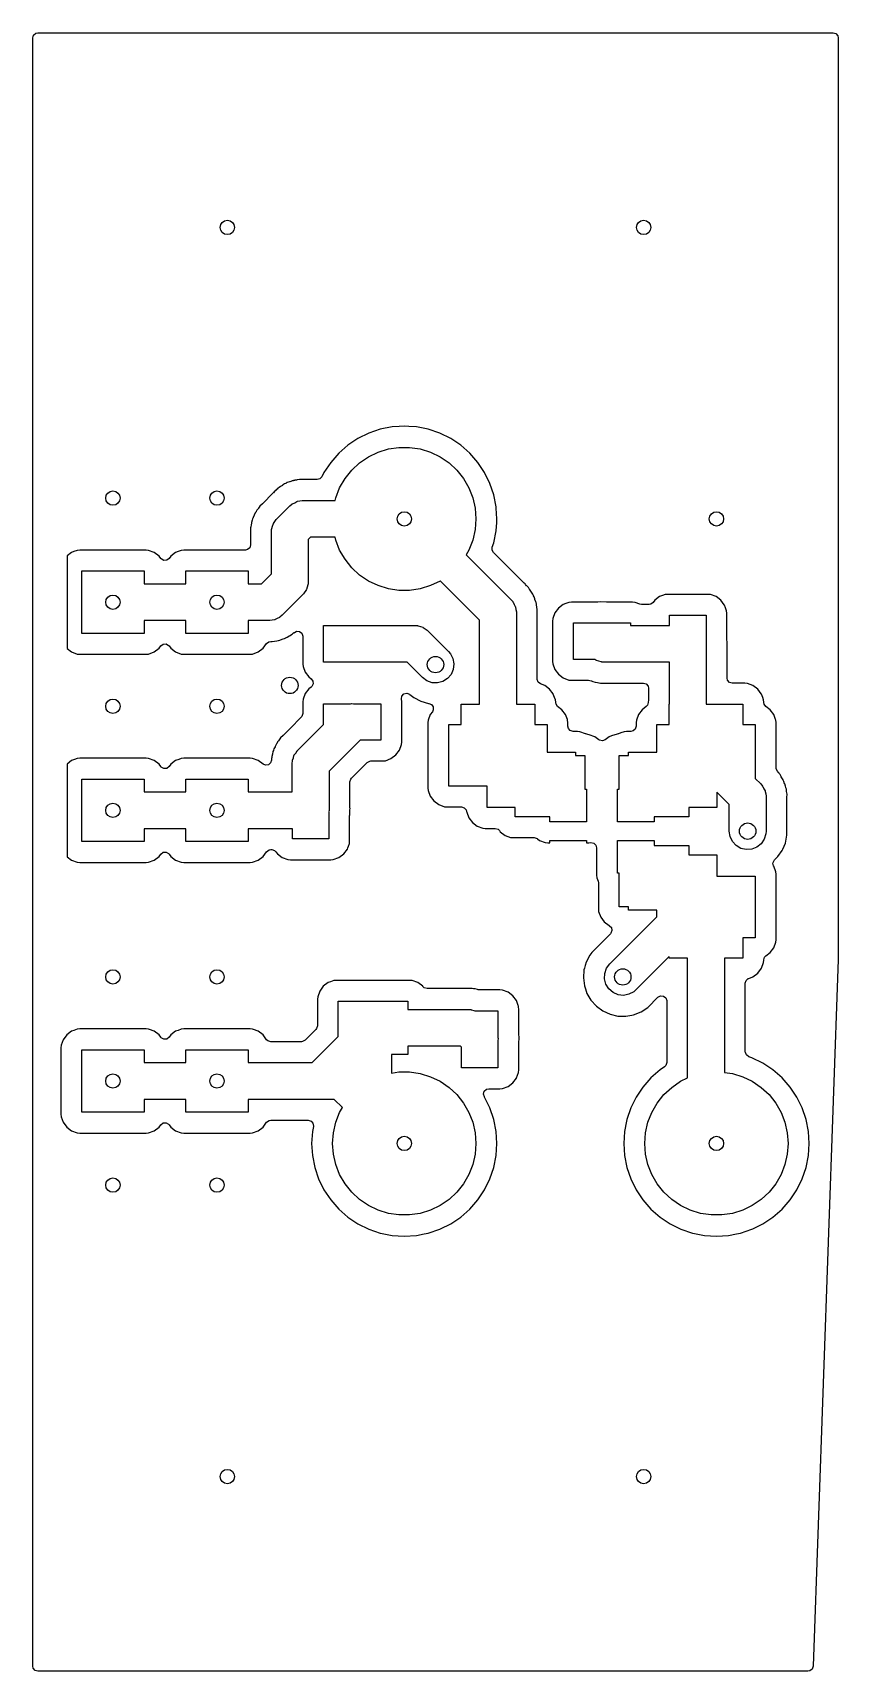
# Model space of a CAD drawing. Extents: x 0.01 to 0.79, y 0.01 to 1.59.
import ezdxf

# ---------------------------------------------------------------- set-up
doc = ezdxf.new("R2010")
doc.units = 0
doc.header["$MEASUREMENT"] = 0
doc.layers.add('BLACK', color=7, linetype='CONTINUOUS')

msp = doc.modelspace()

# ---------------------------------------------------------------- linework, layer by layer
at = {"layer": 'BLACK', "linetype": 'CONTINUOUS'}
for p, q in [((0.013, 1.5821), (0.0138, 1.5848)), ((0.013, 0.8081), (0.013, 1.5821)), ((0.0138, 1.5848), (0.0159, 1.5866)), ((0.0159, 1.5866), (0.0179, 1.587)), ((0.0179, 1.587), (0.7821, 1.587)), ((0.7821, 1.587), (0.7847, 1.5862)), ((0.7847, 1.5862), (0.7866, 1.5841)), ((0.7866, 1.5841), (0.787, 1.5821)), ((0.787, 1.5821), (0.787, 0.6968)), ((0.3254, 1.1972), (0.3158, 1.1907)), ((0.3359, 1.2023), (0.3254, 1.1972)), ((0.3469, 1.2061), (0.3359, 1.2023)), ((0.3584, 1.2084), (0.3469, 1.2061)), ((0.365, 1.2088), (0.3584, 1.2084)), ((0.37, 1.2091), (0.365, 1.2088)), ((0.3744, 1.2088), (0.37, 1.2091)), ((0.37, 1.2091), (0.37, 1.2091)), ((0.3816, 1.2084), (0.3744, 1.2088)), ((0.3931, 1.2061), (0.3816, 1.2084)), ((0.4041, 1.2023), (0.3931, 1.2061)), ((0.4146, 1.1972), (0.4041, 1.2023)), ((0.4242, 1.1907), (0.4146, 1.1972)), ((0.307, 1.183), (0.2993, 1.1743)), ((0.3158, 1.1907), (0.307, 1.183)), ((0.3356, 1.1797), (0.3448, 1.1841)), ((0.3448, 1.1841), (0.3547, 1.1872)), ((0.3547, 1.1872), (0.3649, 1.1887)), ((0.3649, 1.1887), (0.3751, 1.1887)), ((0.3751, 1.1887), (0.3853, 1.1872)), ((0.3853, 1.1872), (0.3952, 1.1841)), ((0.3952, 1.1841), (0.4044, 1.1797)), ((0.433, 1.183), (0.4242, 1.1907)), ((0.4407, 1.1743), (0.433, 1.183)), ((0.2993, 1.1743), (0.2928, 1.1645)), ((0.2993, 1.1743), (0.2993, 1.1743)), ((0.2993, 1.1743), (0.2993, 1.1743)), ((0.3131, 1.1588), (0.3195, 1.1669)), ((0.3195, 1.1669), (0.327, 1.1739)), ((0.327, 1.1739), (0.3356, 1.1797)), ((0.4044, 1.1797), (0.413, 1.1739)), ((0.413, 1.1739), (0.4205, 1.1669)), ((0.4205, 1.1669), (0.4269, 1.1588)), ((0.4472, 1.1645), (0.4407, 1.1743)), ((0.2486, 1.1494), (0.2478, 1.1486)), ((0.2488, 1.1496), (0.2486, 1.1494)), ((0.2486, 1.1494), (0.2486, 1.1494)), ((0.2497, 1.1501), (0.2488, 1.1496)), ((0.2499, 1.1503), (0.2497, 1.1501)), ((0.2509, 1.1511), (0.2499, 1.1503)), ((0.2529, 1.1522), (0.2509, 1.1511)), ((0.2531, 1.1523), (0.2529, 1.1522)), ((0.255, 1.1536), (0.2531, 1.1523)), ((0.2562, 1.1541), (0.255, 1.1536)), ((0.255, 1.1536), (0.255, 1.1536)), ((0.2565, 1.1542), (0.2562, 1.1541)), ((0.2576, 1.1549), (0.2565, 1.1542)), ((0.2598, 1.1556), (0.2576, 1.1549)), ((0.26, 1.1556), (0.2598, 1.1556)), ((0.2611, 1.156), (0.26, 1.1556)), ((0.2621, 1.1565), (0.2611, 1.156)), ((0.2634, 1.1567), (0.2621, 1.1565)), ((0.2637, 1.1568), (0.2634, 1.1567)), ((0.2645, 1.157), (0.2637, 1.1568)), ((0.2649, 1.1571), (0.2645, 1.157)), ((0.2664, 1.1573), (0.2649, 1.1571)), ((0.2649, 1.1571), (0.2649, 1.1571)), ((0.2649, 1.1571), (0.2649, 1.1571)), ((0.2672, 1.1574), (0.2664, 1.1573)), ((0.2674, 1.1574), (0.2672, 1.1574)), ((0.2693, 1.1578), (0.2674, 1.1574)), ((0.2697, 1.1578), (0.2693, 1.1578)), ((0.273, 1.1577), (0.2697, 1.1578)), ((0.2864, 1.1577), (0.273, 1.1577)), ((0.2889, 1.1584), (0.2864, 1.1577)), ((0.2908, 1.1605), (0.2889, 1.1584)), ((0.2928, 1.1645), (0.2908, 1.1605)), ((0.3042, 1.1403), (0.3079, 1.1499)), ((0.3079, 1.1499), (0.3131, 1.1588)), ((0.4269, 1.1588), (0.4321, 1.1499)), ((0.4321, 1.1499), (0.4358, 1.1403)), ((0.4523, 1.1541), (0.4472, 1.1645)), ((0.4561, 1.1431), (0.4523, 1.1541)), ((0.2337, 1.1345), (0.2312, 1.1321)), ((0.2441, 1.1449), (0.2337, 1.1345)), ((0.2443, 1.1451), (0.2441, 1.1449)), ((0.2451, 1.1461), (0.2443, 1.1451)), ((0.2468, 1.1476), (0.2451, 1.1461)), ((0.247, 1.1478), (0.2468, 1.1476)), ((0.2478, 1.1486), (0.247, 1.1478)), ((0.26, 1.1325), (0.262, 1.1342)), ((0.262, 1.1342), (0.2623, 1.1344)), ((0.2623, 1.1344), (0.2626, 1.1346)), ((0.2626, 1.1346), (0.2647, 1.1356)), ((0.2647, 1.1356), (0.2667, 1.1367)), ((0.2667, 1.1367), (0.267, 1.1368)), ((0.267, 1.1368), (0.2673, 1.1369)), ((0.2673, 1.1369), (0.2696, 1.1373)), ((0.2696, 1.1373), (0.2719, 1.1377)), ((0.2719, 1.1377), (0.2722, 1.1377)), ((0.2722, 1.1377), (0.2726, 1.1377)), ((0.2726, 1.1377), (0.3036, 1.1377)), ((0.3036, 1.1377), (0.3042, 1.1403)), ((0.4358, 1.1403), (0.4381, 1.1303)), ((0.4583, 1.1316), (0.4561, 1.1431)), ((0.2238, 1.1188), (0.2233, 1.1165)), ((0.2243, 1.12), (0.2238, 1.1188)), ((0.2238, 1.1188), (0.2238, 1.1188)), ((0.2244, 1.1203), (0.2243, 1.12)), ((0.2248, 1.1215), (0.2244, 1.1203)), ((0.2258, 1.1236), (0.2248, 1.1215)), ((0.2248, 1.1215), (0.2248, 1.1215)), ((0.2259, 1.1237), (0.2258, 1.1236)), ((0.2268, 1.1258), (0.2259, 1.1237)), ((0.2276, 1.1269), (0.2268, 1.1258)), ((0.2277, 1.1272), (0.2276, 1.1269)), ((0.2283, 1.1283), (0.2277, 1.1272)), ((0.2298, 1.1301), (0.2283, 1.1283)), ((0.2299, 1.1302), (0.2298, 1.1301)), ((0.2312, 1.1321), (0.2299, 1.1302)), ((0.2457, 1.1176), (0.247, 1.1195)), ((0.247, 1.1195), (0.2473, 1.1197)), ((0.2473, 1.1197), (0.2475, 1.12)), ((0.2475, 1.12), (0.26, 1.1325)), ((0.4381, 1.1303), (0.4389, 1.12)), ((0.4389, 1.12), (0.4381, 1.1097)), ((0.4584, 1.1302), (0.4583, 1.1316)), ((0.4591, 1.12), (0.4584, 1.1302)), ((0.4589, 1.1164), (0.4591, 1.12)), ((0.4591, 1.12), (0.4591, 1.12)), ((0.2223, 1.1088), (0.2221, 1.1065)), ((0.2221, 1.1065), (0.2221, 1.1065)), ((0.2221, 1.1065), (0.2222, 1.1058)), ((0.2222, 1.1058), (0.2222, 1.1052)), ((0.2222, 1.1052), (0.2223, 1.1049)), ((0.2225, 1.1125), (0.2223, 1.1113)), ((0.2223, 1.1113), (0.2223, 1.1113)), ((0.2223, 1.1113), (0.2223, 1.109)), ((0.2223, 1.109), (0.2223, 1.1088)), ((0.2223, 1.1049), (0.2223, 1.095)), ((0.2226, 1.1128), (0.2225, 1.1125)), ((0.2227, 1.1141), (0.2226, 1.1128)), ((0.2233, 1.1163), (0.2227, 1.1141)), ((0.2227, 1.1141), (0.2227, 1.1141)), ((0.2233, 1.1165), (0.2233, 1.1163)), ((0.2423, 1.1074), (0.2425, 1.1101)), ((0.2423, 1.0673), (0.2423, 1.1074)), ((0.2425, 1.1101), (0.2426, 1.1104)), ((0.2426, 1.1107), (0.2434, 1.1129)), ((0.2426, 1.1104), (0.2426, 1.1107)), ((0.2434, 1.1129), (0.244, 1.1151)), ((0.244, 1.1151), (0.2442, 1.1154)), ((0.2442, 1.1154), (0.2443, 1.1157)), ((0.2443, 1.1157), (0.2457, 1.1176)), ((0.2799, 1.1023), (0.2777, 1.1001)), ((0.3036, 1.1023), (0.2799, 1.1023)), ((0.3042, 1.0997), (0.3036, 1.1023)), ((0.4381, 1.1097), (0.4358, 1.0997)), ((0.4561, 1.0969), (0.4583, 1.1084)), ((0.4583, 1.1084), (0.4589, 1.1164)), ((0.0503, 1.0877), (0.0459, 1.0845)), ((0.0526, 1.0886), (0.0503, 1.0877)), ((0.0503, 1.0877), (0.0503, 1.0877)), ((0.0503, 1.0877), (0.0503, 1.0877)), ((0.0557, 1.0898), (0.0526, 1.0886)), ((0.0581, 1.09), (0.0557, 1.0898)), ((0.0557, 1.0898), (0.0557, 1.0898)), ((0.1219, 1.09), (0.0581, 1.09)), ((0.0581, 1.09), (0.0581, 1.09)), ((0.0581, 1.09), (0.0581, 1.09)), ((0.1243, 1.0898), (0.1219, 1.09)), ((0.1219, 1.09), (0.1219, 1.09)), ((0.1219, 1.09), (0.1219, 1.09)), ((0.1297, 1.0877), (0.1243, 1.0898)), ((0.1243, 1.0898), (0.1243, 1.0898)), ((0.1243, 1.0898), (0.1243, 1.0898)), ((0.1343, 1.0843), (0.1297, 1.0877)), ((0.1297, 1.0877), (0.1297, 1.0877)), ((0.1297, 1.0877), (0.1297, 1.0877)), ((0.1503, 1.0877), (0.1457, 1.0843)), ((0.1526, 1.0886), (0.1503, 1.0877)), ((0.1503, 1.0877), (0.1503, 1.0877)), ((0.1503, 1.0877), (0.1503, 1.0877)), ((0.1557, 1.0898), (0.1526, 1.0886)), ((0.1581, 1.09), (0.1557, 1.0898)), ((0.1557, 1.0898), (0.1557, 1.0898)), ((0.2173, 1.09), (0.1581, 1.09)), ((0.1581, 1.09), (0.1581, 1.09)), ((0.1581, 1.09), (0.1581, 1.09)), ((0.2194, 1.0905), (0.2173, 1.09)), ((0.2215, 1.0923), (0.2194, 1.0905)), ((0.2223, 1.095), (0.2215, 1.0923)), ((0.2777, 1.1001), (0.2777, 1.06)), ((0.3079, 1.0901), (0.3042, 1.0997)), ((0.3131, 1.0812), (0.3079, 1.0901)), ((0.4321, 1.0901), (0.4295, 1.0856)), ((0.4358, 1.0997), (0.4321, 1.0901)), ((0.4545, 1.09), (0.4546, 1.0927)), ((0.4558, 1.0876), (0.4545, 1.09)), ((0.4546, 1.0927), (0.4561, 1.0969)), ((0.4849, 1.0585), (0.4558, 1.0876)), ((0.4561, 1.0969), (0.4561, 1.0969)), ((0.4561, 1.0969), (0.4561, 1.0969)), ((0.0459, 1.0845), (0.0459, 0.9955)), ((0.136, 1.082), (0.1343, 1.0843)), ((0.1365, 1.0815), (0.136, 1.082)), ((0.1389, 1.0801), (0.1365, 1.0815)), ((0.1417, 1.0803), (0.1389, 1.0801)), ((0.144, 1.082), (0.1417, 1.0803)), ((0.1457, 1.0843), (0.144, 1.082)), ((0.3195, 1.0731), (0.3131, 1.0812)), ((0.327, 1.0661), (0.3195, 1.0731)), ((0.4295, 1.0856), (0.4725, 1.0425)), ((0.06, 1.01), (0.06, 1.07)), ((0.06, 1.07), (0.12, 1.07)), ((0.12, 1.07), (0.12, 1.0577)), ((0.12, 1.0577), (0.16, 1.0577)), ((0.16, 1.0577), (0.16, 1.07)), ((0.16, 1.07), (0.22, 1.07)), ((0.22, 1.07), (0.22, 1.0577)), ((0.22, 1.0577), (0.2327, 1.0577)), ((0.2327, 1.0577), (0.2423, 1.0673)), ((0.2774, 1.0567), (0.2766, 1.0545)), ((0.2775, 1.0574), (0.2774, 1.057)), ((0.2774, 1.057), (0.2774, 1.0567)), ((0.2777, 1.06), (0.2775, 1.0574)), ((0.3356, 1.0603), (0.327, 1.0661)), ((0.3448, 1.0559), (0.3356, 1.0603)), ((0.3547, 1.0528), (0.3448, 1.0559)), ((0.3952, 1.0559), (0.3853, 1.0528)), ((0.4044, 1.0603), (0.3952, 1.0559)), ((0.4045, 1.0604), (0.4044, 1.0603)), ((0.4423, 1.0227), (0.4045, 1.0604)), ((0.4851, 1.0583), (0.4849, 1.0585)), ((0.4861, 1.0575), (0.4851, 1.0583)), ((0.4866, 1.057), (0.4861, 1.0575)), ((0.4876, 1.0557), (0.4866, 1.057)), ((0.4878, 1.0556), (0.4876, 1.0557)), ((0.4894, 1.054), (0.4878, 1.0556)), ((0.2725, 1.0475), (0.2525, 1.0275)), ((0.2727, 1.0477), (0.2725, 1.0475)), ((0.273, 1.0479), (0.2727, 1.0477)), ((0.2743, 1.0499), (0.273, 1.0479)), ((0.2757, 1.0517), (0.2743, 1.0499)), ((0.2758, 1.052), (0.2757, 1.0517)), ((0.276, 1.0523), (0.2758, 1.052)), ((0.2766, 1.0545), (0.276, 1.0523)), ((0.3649, 1.0513), (0.3547, 1.0528)), ((0.3751, 1.0513), (0.3649, 1.0513)), ((0.3853, 1.0528), (0.3751, 1.0513)), ((0.4725, 1.0425), (0.4743, 1.0405)), ((0.4743, 1.0405), (0.4744, 1.0402)), ((0.4744, 1.0402), (0.4746, 1.04)), ((0.4746, 1.04), (0.4756, 1.0379)), ((0.4901, 1.0529), (0.4894, 1.054)), ((0.4903, 1.0526), (0.4901, 1.0529)), ((0.4911, 1.0517), (0.4903, 1.0526)), ((0.4923, 1.0496), (0.4911, 1.0517)), ((0.4924, 1.0495), (0.4923, 1.0496)), ((0.4936, 1.0476), (0.4924, 1.0495)), ((0.4941, 1.0464), (0.4936, 1.0476)), ((0.4942, 1.0461), (0.4941, 1.0464)), ((0.4949, 1.045), (0.4942, 1.0461)), ((0.4954, 1.0432), (0.4949, 1.045)), ((0.4955, 1.0428), (0.4954, 1.0432)), ((0.4956, 1.0426), (0.4955, 1.0428)), ((0.4965, 1.0404), (0.4956, 1.0426)), ((0.4966, 1.0397), (0.4965, 1.0404)), ((0.4967, 1.0392), (0.4966, 1.0397)), ((0.4968, 1.0389), (0.4967, 1.0392)), ((0.5282, 1.0398), (0.5251, 1.0386)), ((0.5306, 1.04), (0.5282, 1.0398)), ((0.5282, 1.0398), (0.5282, 1.0398)), ((0.5557, 1.04), (0.5306, 1.04)), ((0.5306, 1.04), (0.5306, 1.04)), ((0.5306, 1.04), (0.5306, 1.04)), ((0.5561, 1.04), (0.5557, 1.04)), ((0.559, 1.0404), (0.5561, 1.04)), ((0.5642, 1.04), (0.559, 1.0404)), ((0.5644, 1.04), (0.5642, 1.04)), ((0.5894, 1.04), (0.5644, 1.04)), ((0.5918, 1.0398), (0.5894, 1.04)), ((0.5894, 1.04), (0.5894, 1.04)), ((0.5894, 1.04), (0.5894, 1.04)), ((0.5894, 1.04), (0.5894, 1.04)), ((0.5964, 1.038), (0.5918, 1.0398)), ((0.5918, 1.0398), (0.5918, 1.0398)), ((0.5918, 1.0398), (0.5918, 1.0398)), ((0.6091, 1.0397), (0.6069, 1.038)), ((0.6092, 1.0398), (0.6091, 1.0397)), ((0.6107, 1.0418), (0.6092, 1.0398)), ((0.6153, 1.0453), (0.6107, 1.0418)), ((0.6107, 1.0418), (0.6107, 1.0418)), ((0.6183, 1.0464), (0.6153, 1.0453)), ((0.6153, 1.0453), (0.6153, 1.0453)), ((0.6153, 1.0453), (0.6153, 1.0453)), ((0.6207, 1.0473), (0.6183, 1.0464)), ((0.6231, 1.0475), (0.6207, 1.0473)), ((0.6207, 1.0473), (0.6207, 1.0473)), ((0.6619, 1.0475), (0.6231, 1.0475)), ((0.6231, 1.0475), (0.6231, 1.0475)), ((0.6231, 1.0475), (0.6231, 1.0475)), ((0.6643, 1.0473), (0.6619, 1.0475)), ((0.6619, 1.0475), (0.6619, 1.0475)), ((0.6619, 1.0475), (0.6619, 1.0475)), ((0.6697, 1.0453), (0.6643, 1.0473)), ((0.6643, 1.0473), (0.6643, 1.0473)), ((0.6643, 1.0473), (0.6643, 1.0473)), ((0.6743, 1.0418), (0.6697, 1.0453)), ((0.6697, 1.0453), (0.6697, 1.0453)), ((0.6697, 1.0453), (0.6697, 1.0453)), ((0.6774, 1.0376), (0.6743, 1.0418)), ((0.2455, 1.0232), (0.2452, 1.0231)), ((0.2459, 1.0233), (0.2455, 1.0232)), ((0.2479, 1.0244), (0.2459, 1.0233)), ((0.25, 1.0254), (0.2479, 1.0244)), ((0.2502, 1.0256), (0.25, 1.0254)), ((0.2505, 1.0257), (0.2502, 1.0256)), ((0.2525, 1.0275), (0.2505, 1.0257)), ((0.4756, 1.0379), (0.4767, 1.0358)), ((0.4767, 1.0358), (0.4768, 1.0355)), ((0.4768, 1.0355), (0.4769, 1.0352)), ((0.4769, 1.0352), (0.4773, 1.0329)), ((0.4773, 1.0329), (0.4777, 1.0307)), ((0.4777, 1.0307), (0.4777, 1.0303)), ((0.4777, 1.0303), (0.4777, 1.03)), ((0.4777, 1.03), (0.4777, 0.942)), ((0.4969, 1.0383), (0.4968, 1.0389)), ((0.4972, 1.0376), (0.4969, 1.0383)), ((0.4974, 1.0353), (0.4972, 1.0376)), ((0.4974, 1.0352), (0.4974, 1.0353)), ((0.4978, 1.0329), (0.4974, 1.0352)), ((0.4977, 1.0297), (0.4978, 1.0329)), ((0.4977, 1.0295), (0.4977, 1.0297)), ((0.4977, 0.966), (0.4977, 1.0295)), ((0.5127, 1.0243), (0.5125, 1.0219)), ((0.5147, 1.0297), (0.5127, 1.0243)), ((0.5127, 1.0243), (0.5127, 1.0243)), ((0.5182, 1.0343), (0.5147, 1.0297)), ((0.5147, 1.0297), (0.5147, 1.0297)), ((0.5228, 1.0377), (0.5182, 1.0343)), ((0.5251, 1.0386), (0.5228, 1.0377)), ((0.5228, 1.0377), (0.5228, 1.0377)), ((0.5228, 1.0377), (0.5228, 1.0377)), ((0.5981, 1.0377), (0.5964, 1.038)), ((0.6052, 1.0377), (0.5981, 1.0377)), ((0.6069, 1.038), (0.6052, 1.0377)), ((0.625, 1.0177), (0.625, 1.0275)), ((0.625, 1.0275), (0.66, 1.0275)), ((0.66, 1.0275), (0.66, 1.0014)), ((0.6778, 1.0372), (0.6774, 1.0376)), ((0.6787, 1.0347), (0.6778, 1.0372)), ((0.6798, 1.0318), (0.6787, 1.0347)), ((0.68, 1.0294), (0.6798, 1.0318)), ((0.6798, 1.0318), (0.6798, 1.0318)), ((0.68, 1.0047), (0.68, 1.0294)), ((0.68, 1.0294), (0.68, 1.0294)), ((0.12, 1.01), (0.06, 1.01)), ((0.16, 1.0223), (0.12, 1.0223)), ((0.12, 1.0223), (0.12, 1.01)), ((0.16, 1.01), (0.16, 1.0223)), ((0.22, 1.01), (0.16, 1.01)), ((0.24, 1.0223), (0.22, 1.0223)), ((0.22, 1.0223), (0.22, 1.01)), ((0.2403, 1.0223), (0.24, 1.0223)), ((0.2407, 1.0223), (0.2403, 1.0223)), ((0.2429, 1.0227), (0.2407, 1.0223)), ((0.2452, 1.0231), (0.2429, 1.0227)), ((0.2576, 1.0064), (0.2592, 1.0075)), ((0.2592, 1.0075), (0.2595, 1.0076)), ((0.2595, 1.0076), (0.2596, 1.0077)), ((0.2596, 1.0077), (0.2603, 1.0081)), ((0.2603, 1.0081), (0.2617, 1.0089)), ((0.2617, 1.0089), (0.2626, 1.0097)), ((0.2626, 1.0097), (0.2629, 1.0099)), ((0.2629, 1.0099), (0.2637, 1.0104)), ((0.2637, 1.0104), (0.264, 1.0106)), ((0.264, 1.0107), (0.2642, 1.0108)), ((0.264, 1.0106), (0.264, 1.0107)), ((0.264, 1.0106), (0.264, 1.0106)), ((0.264, 1.0106), (0.264, 1.0106)), ((0.264, 1.0106), (0.264, 1.0106)), ((0.2642, 1.0107), (0.2665, 1.012)), ((0.2642, 1.0108), (0.2642, 1.0107)), ((0.2665, 1.012), (0.2693, 1.0118)), ((0.2693, 1.0118), (0.2715, 1.0101)), ((0.2715, 1.0101), (0.2725, 1.0075)), ((0.2725, 1.0075), (0.2725, 1.0071)), ((0.2925, 0.9825), (0.2925, 1.0175)), ((0.2925, 1.0175), (0.3186, 1.0175)), ((0.3186, 1.0175), (0.32, 1.0177)), ((0.32, 1.0177), (0.38, 1.0177)), ((0.38, 1.0177), (0.3826, 1.0175)), ((0.3826, 1.0175), (0.383, 1.0174)), ((0.383, 1.0174), (0.3833, 1.0174)), ((0.3833, 1.0174), (0.3855, 1.0166)), ((0.3855, 1.0166), (0.3877, 1.016)), ((0.3877, 1.016), (0.388, 1.0158)), ((0.388, 1.0158), (0.3883, 1.0157)), ((0.3883, 1.0157), (0.3901, 1.0143)), ((0.3901, 1.0143), (0.3921, 1.013)), ((0.3921, 1.013), (0.3923, 1.0127)), ((0.3923, 1.0127), (0.3925, 1.0125)), ((0.3925, 1.0125), (0.4125, 0.9925)), ((0.4423, 0.942), (0.4423, 1.0227)), ((0.5125, 1.0219), (0.5125, 0.9831)), ((0.5325, 0.985), (0.5325, 1.02)), ((0.5325, 1.02), (0.5576, 1.02)), ((0.5576, 1.02), (0.558, 1.0201)), ((0.558, 1.0201), (0.5608, 1.02)), ((0.5608, 1.02), (0.5875, 1.02)), ((0.5875, 1.02), (0.5875, 1.0177)), ((0.5875, 1.0177), (0.625, 1.0177)), ((0.0459, 0.9955), (0.0503, 0.9922)), ((0.0503, 0.9922), (0.0503, 0.9922)), ((0.0503, 0.9922), (0.0557, 0.9902)), ((0.1243, 0.9902), (0.1297, 0.9922)), ((0.1297, 0.9922), (0.1343, 0.9957)), ((0.1297, 0.9922), (0.1297, 0.9922)), ((0.1343, 0.9957), (0.136, 0.998)), ((0.136, 0.998), (0.1383, 0.9997)), ((0.1383, 0.9997), (0.1411, 0.9999)), ((0.1411, 0.9999), (0.1435, 0.9985)), ((0.1435, 0.9985), (0.144, 0.998)), ((0.144, 0.998), (0.1457, 0.9957)), ((0.1457, 0.9957), (0.1503, 0.9922)), ((0.1503, 0.9922), (0.1503, 0.9922)), ((0.1503, 0.9922), (0.1557, 0.9902)), ((0.2243, 0.9902), (0.2297, 0.9922)), ((0.2297, 0.9922), (0.2343, 0.9957)), ((0.2297, 0.9922), (0.2297, 0.9922)), ((0.2343, 0.9957), (0.2377, 1.0002)), ((0.2377, 1.0002), (0.2399, 1.0019)), ((0.2399, 1.0019), (0.2418, 1.0022)), ((0.2418, 1.0022), (0.2429, 1.0022)), ((0.2429, 1.0022), (0.2452, 1.0026)), ((0.2429, 1.0022), (0.2429, 1.0022)), ((0.2452, 1.0026), (0.2453, 1.0026)), ((0.2453, 1.0026), (0.2476, 1.0029)), ((0.2476, 1.0029), (0.2489, 1.0032)), ((0.2476, 1.0029), (0.2476, 1.0029)), ((0.2489, 1.0032), (0.2492, 1.0033)), ((0.2492, 1.0033), (0.2504, 1.0035)), ((0.2504, 1.0035), (0.2526, 1.0044)), ((0.2526, 1.0044), (0.2528, 1.0045)), ((0.2528, 1.0045), (0.2537, 1.0047)), ((0.2537, 1.0047), (0.255, 1.0051)), ((0.255, 1.0051), (0.2561, 1.0058)), ((0.255, 1.0051), (0.255, 1.0051)), ((0.2561, 1.0058), (0.2564, 1.0059)), ((0.2564, 1.0059), (0.2566, 1.006)), ((0.2566, 1.006), (0.2576, 1.0064)), ((0.2725, 1.0071), (0.2725, 0.9806)), ((0.4125, 0.9925), (0.4143, 0.9905)), ((0.66, 1.0014), (0.6602, 1)), ((0.6602, 1), (0.6602, 0.942)), ((0.6801, 1.0039), (0.68, 1.0047)), ((0.6804, 1.0019), (0.6801, 1.0039)), ((0.6802, 0.9991), (0.6803, 1.0003)), ((0.6802, 0.999), (0.6802, 0.9991)), ((0.6802, 0.967), (0.6802, 0.999)), ((0.6803, 1.0003), (0.6804, 1.0019)), ((0.0557, 0.9902), (0.0557, 0.9902)), ((0.0557, 0.9902), (0.0581, 0.99)), ((0.0581, 0.99), (0.0581, 0.99)), ((0.0581, 0.99), (0.1219, 0.99)), ((0.1219, 0.99), (0.1243, 0.9902)), ((0.1243, 0.9902), (0.1243, 0.9902)), ((0.1557, 0.9902), (0.1557, 0.9902)), ((0.1557, 0.9902), (0.1581, 0.99)), ((0.1581, 0.99), (0.1581, 0.99)), ((0.1581, 0.99), (0.2219, 0.99)), ((0.2219, 0.99), (0.2243, 0.9902)), ((0.2243, 0.9902), (0.2243, 0.9902)), ((0.2725, 0.9806), (0.2727, 0.9782)), ((0.2727, 0.9782), (0.2727, 0.9782)), ((0.2727, 0.9782), (0.2747, 0.9728)), ((0.3173, 0.9825), (0.2925, 0.9825)), ((0.3174, 0.9825), (0.3173, 0.9825)), ((0.32, 0.9823), (0.3174, 0.9825)), ((0.3727, 0.9823), (0.32, 0.9823)), ((0.3875, 0.9675), (0.3727, 0.9823)), ((0.4143, 0.9905), (0.4167, 0.9859)), ((0.4167, 0.9859), (0.4177, 0.9807)), ((0.4177, 0.9807), (0.4171, 0.9754)), ((0.5125, 0.9831), (0.5127, 0.9807)), ((0.5127, 0.9807), (0.5127, 0.9807)), ((0.5127, 0.9807), (0.5147, 0.9753)), ((0.5533, 0.985), (0.5325, 0.985)), ((0.5542, 0.9843), (0.5533, 0.985)), ((0.5545, 0.9842), (0.5542, 0.9843)), ((0.5548, 0.984), (0.5545, 0.9842)), ((0.557, 0.9834), (0.5548, 0.984)), ((0.5592, 0.9826), (0.557, 0.9834)), ((0.5595, 0.9826), (0.5592, 0.9826)), ((0.5599, 0.9825), (0.5595, 0.9826)), ((0.5625, 0.9823), (0.5599, 0.9825)), ((0.6248, 0.9823), (0.5625, 0.9823)), ((0.6248, 0.942), (0.6248, 0.9823)), ((0.2747, 0.9728), (0.2747, 0.9728)), ((0.2747, 0.9728), (0.2782, 0.9682)), ((0.2782, 0.9682), (0.2805, 0.9665)), ((0.2805, 0.9665), (0.2822, 0.9642)), ((0.2824, 0.9614), (0.281, 0.959)), ((0.2822, 0.9642), (0.2824, 0.9614)), ((0.3917, 0.9643), (0.3875, 0.9675)), ((0.3967, 0.9626), (0.3917, 0.9643)), ((0.402, 0.9624), (0.3967, 0.9626)), ((0.4071, 0.9638), (0.402, 0.9624)), ((0.4116, 0.9666), (0.4071, 0.9638)), ((0.415, 0.9706), (0.4116, 0.9666)), ((0.4171, 0.9754), (0.415, 0.9706)), ((0.4977, 0.9656), (0.4977, 0.966)), ((0.4987, 0.963), (0.4977, 0.9656)), ((0.501, 0.9614), (0.4987, 0.963)), ((0.5051, 0.9598), (0.501, 0.9614)), ((0.5147, 0.9753), (0.5147, 0.9753)), ((0.5147, 0.9753), (0.5182, 0.9707)), ((0.5182, 0.9707), (0.5228, 0.9672)), ((0.5228, 0.9672), (0.5228, 0.9672)), ((0.5228, 0.9672), (0.5282, 0.9652)), ((0.5282, 0.9652), (0.5282, 0.9652)), ((0.5282, 0.9652), (0.5306, 0.965)), ((0.5306, 0.965), (0.5306, 0.965)), ((0.5306, 0.965), (0.547, 0.965)), ((0.547, 0.965), (0.5484, 0.9648)), ((0.5484, 0.9648), (0.5497, 0.9644)), ((0.5497, 0.9644), (0.55, 0.9643)), ((0.55, 0.9643), (0.5511, 0.9638)), ((0.5511, 0.9638), (0.5511, 0.9638)), ((0.5511, 0.9638), (0.5534, 0.9633)), ((0.5534, 0.9633), (0.5536, 0.9633)), ((0.5536, 0.9633), (0.5558, 0.9627)), ((0.5558, 0.9627), (0.5558, 0.9627)), ((0.5558, 0.9627), (0.5571, 0.9626)), ((0.5571, 0.9626), (0.5574, 0.9625)), ((0.5574, 0.9625), (0.5587, 0.9623)), ((0.5587, 0.9623), (0.561, 0.9623)), ((0.561, 0.9623), (0.5612, 0.9623)), ((0.5612, 0.9623), (0.5625, 0.9622)), ((0.5625, 0.9622), (0.5635, 0.9621)), ((0.5635, 0.9621), (0.5641, 0.9622)), ((0.5635, 0.9621), (0.5635, 0.9621)), ((0.5635, 0.9621), (0.5635, 0.9621)), ((0.5641, 0.9622), (0.5647, 0.9622)), ((0.5647, 0.9622), (0.5651, 0.9623)), ((0.5651, 0.9623), (0.5998, 0.9623)), ((0.5998, 0.9623), (0.6025, 0.9615)), ((0.6025, 0.9615), (0.6043, 0.9594)), ((0.6807, 0.965), (0.6802, 0.967)), ((0.6825, 0.9629), (0.6807, 0.965)), ((0.6852, 0.9621), (0.6825, 0.9629)), ((0.6973, 0.9621), (0.6852, 0.9621)), ((0.6997, 0.9618), (0.6973, 0.9621)), ((0.6973, 0.9621), (0.6973, 0.9621)), ((0.6973, 0.9621), (0.6973, 0.9621)), ((0.6973, 0.9621), (0.6973, 0.9621)), ((0.7051, 0.9598), (0.6997, 0.9618)), ((0.6997, 0.9618), (0.6997, 0.9618)), ((0.6997, 0.9618), (0.6997, 0.9618)), ((0.2727, 0.9468), (0.2725, 0.9444)), ((0.2747, 0.9522), (0.2727, 0.9468)), ((0.2727, 0.9468), (0.2727, 0.9468)), ((0.2782, 0.9568), (0.2747, 0.9522)), ((0.2747, 0.9522), (0.2747, 0.9522)), ((0.2805, 0.9585), (0.2782, 0.9568)), ((0.281, 0.959), (0.2805, 0.9585)), ((0.3672, 0.9471), (0.3677, 0.9498)), ((0.3675, 0.9444), (0.3672, 0.9471)), ((0.3677, 0.9498), (0.3696, 0.9519)), ((0.3696, 0.9519), (0.3723, 0.9526)), ((0.3723, 0.9526), (0.375, 0.9517)), ((0.375, 0.9517), (0.3753, 0.9514)), ((0.3753, 0.9514), (0.3791, 0.9483)), ((0.3791, 0.9483), (0.3859, 0.9448)), ((0.3859, 0.9448), (0.3859, 0.9448)), ((0.3859, 0.9448), (0.3933, 0.9427)), ((0.5097, 0.9563), (0.5051, 0.9598)), ((0.5051, 0.9598), (0.5051, 0.9598)), ((0.5051, 0.9598), (0.5051, 0.9598)), ((0.5131, 0.9519), (0.5097, 0.9563)), ((0.5132, 0.9517), (0.5131, 0.9519)), ((0.5145, 0.9483), (0.5132, 0.9517)), ((0.5152, 0.9463), (0.5145, 0.9483)), ((0.5155, 0.944), (0.5152, 0.9463)), ((0.5152, 0.9463), (0.5152, 0.9463)), ((0.6043, 0.9594), (0.6048, 0.9573)), ((0.6048, 0.9458), (0.6045, 0.944)), ((0.6048, 0.9573), (0.6048, 0.9461)), ((0.6048, 0.9461), (0.6048, 0.9458)), ((0.7097, 0.9563), (0.7051, 0.9598)), ((0.7051, 0.9598), (0.7051, 0.9598)), ((0.7051, 0.9598), (0.7051, 0.9598)), ((0.7131, 0.9519), (0.7097, 0.9563)), ((0.7132, 0.9517), (0.7131, 0.9519)), ((0.7145, 0.9483), (0.7132, 0.9517)), ((0.7152, 0.9463), (0.7145, 0.9483)), ((0.7155, 0.944), (0.7152, 0.9463)), ((0.7152, 0.9463), (0.7152, 0.9463)), ((0.271, 0.9294), (0.2603, 0.9187)), ((0.2717, 0.9302), (0.271, 0.9294)), ((0.2725, 0.9329), (0.2717, 0.9302)), ((0.2725, 0.9444), (0.2725, 0.9329)), ((0.2925, 0.9226), (0.2925, 0.9425)), ((0.2925, 0.9425), (0.3183, 0.9425)), ((0.3183, 0.9425), (0.3193, 0.9427)), ((0.3193, 0.9427), (0.3211, 0.9425)), ((0.3211, 0.9425), (0.3475, 0.9425)), ((0.3475, 0.9425), (0.3475, 0.9075)), ((0.3675, 0.9056), (0.3675, 0.9444)), ((0.3675, 0.9444), (0.3675, 0.9444)), ((0.395, 0.9321), (0.393, 0.9267)), ((0.3933, 0.9427), (0.3933, 0.9427)), ((0.3933, 0.9427), (0.3934, 0.9427)), ((0.3934, 0.9427), (0.3935, 0.9426)), ((0.3935, 0.9426), (0.3936, 0.9426)), ((0.3936, 0.9426), (0.3936, 0.9426)), ((0.3936, 0.9426), (0.396, 0.9417)), ((0.397, 0.9347), (0.395, 0.9321)), ((0.395, 0.9321), (0.395, 0.9321)), ((0.396, 0.9417), (0.3977, 0.9394)), ((0.3979, 0.9366), (0.397, 0.9347)), ((0.3977, 0.9394), (0.3979, 0.9366)), ((0.4246, 0.9224), (0.4246, 0.942)), ((0.4246, 0.942), (0.4423, 0.942)), ((0.4777, 0.942), (0.4954, 0.942)), ((0.4954, 0.942), (0.4954, 0.9224)), ((0.5155, 0.9437), (0.5155, 0.944)), ((0.5155, 0.944), (0.5155, 0.944)), ((0.5158, 0.942), (0.5155, 0.9437)), ((0.5174, 0.9397), (0.5158, 0.942)), ((0.5215, 0.9367), (0.5174, 0.9397)), ((0.525, 0.9321), (0.5215, 0.9367)), ((0.5267, 0.9274), (0.525, 0.9321)), ((0.595, 0.9321), (0.593, 0.9267)), ((0.5985, 0.9367), (0.595, 0.9321)), ((0.595, 0.9321), (0.595, 0.9321)), ((0.6026, 0.9397), (0.5985, 0.9367)), ((0.6038, 0.941), (0.6026, 0.9397)), ((0.6045, 0.9437), (0.6038, 0.941)), ((0.6045, 0.944), (0.6045, 0.9437)), ((0.6246, 0.9224), (0.6246, 0.942)), ((0.6246, 0.942), (0.6248, 0.942)), ((0.6602, 0.942), (0.6954, 0.942)), ((0.6954, 0.942), (0.6954, 0.9224)), ((0.7155, 0.9437), (0.7155, 0.944)), ((0.7155, 0.944), (0.7155, 0.944)), ((0.7158, 0.942), (0.7155, 0.9437)), ((0.7174, 0.9397), (0.7158, 0.942)), ((0.7215, 0.9367), (0.7174, 0.9397)), ((0.725, 0.9321), (0.7215, 0.9367)), ((0.7267, 0.9274), (0.725, 0.9321)), ((0.2603, 0.9187), (0.2537, 0.912)), ((0.2675, 0.8975), (0.2925, 0.9226)), ((0.393, 0.9267), (0.3927, 0.9243)), ((0.3927, 0.9243), (0.3927, 0.8614)), ((0.393, 0.9267), (0.393, 0.9267)), ((0.4128, 0.8633), (0.4128, 0.9224)), ((0.4128, 0.9224), (0.4246, 0.9224)), ((0.4954, 0.9224), (0.5072, 0.9224)), ((0.5072, 0.9224), (0.5072, 0.8958)), ((0.527, 0.9267), (0.5267, 0.9274)), ((0.5273, 0.9243), (0.527, 0.9267)), ((0.527, 0.9267), (0.527, 0.9267)), ((0.5273, 0.9208), (0.5273, 0.9243)), ((0.5273, 0.9243), (0.5273, 0.9243)), ((0.5277, 0.9187), (0.5273, 0.9208)), ((0.5295, 0.9166), (0.5277, 0.9187)), ((0.5322, 0.9158), (0.5295, 0.9166)), ((0.5363, 0.9158), (0.5322, 0.9158)), ((0.5387, 0.9156), (0.5363, 0.9158)), ((0.5363, 0.9158), (0.5363, 0.9158)), ((0.5363, 0.9158), (0.5363, 0.9158)), ((0.5363, 0.9158), (0.5363, 0.9158)), ((0.5441, 0.9135), (0.5387, 0.9156)), ((0.5387, 0.9156), (0.5387, 0.9156)), ((0.5387, 0.9156), (0.5387, 0.9156)), ((0.5444, 0.9134), (0.5441, 0.9135)), ((0.5441, 0.9135), (0.5441, 0.9135)), ((0.5445, 0.9135), (0.5444, 0.9134)), ((0.5463, 0.9128), (0.5445, 0.9135)), ((0.5755, 0.9135), (0.5737, 0.9128)), ((0.5756, 0.9134), (0.5755, 0.9135)), ((0.5759, 0.9135), (0.5756, 0.9134)), ((0.5782, 0.9144), (0.5759, 0.9135)), ((0.5759, 0.9135), (0.5759, 0.9135)), ((0.5813, 0.9156), (0.5782, 0.9144)), ((0.5837, 0.9158), (0.5813, 0.9156)), ((0.5813, 0.9156), (0.5813, 0.9156)), ((0.5878, 0.9158), (0.5837, 0.9158)), ((0.5837, 0.9158), (0.5837, 0.9158)), ((0.5837, 0.9158), (0.5837, 0.9158)), ((0.5898, 0.9163), (0.5878, 0.9158)), ((0.5919, 0.9181), (0.5898, 0.9163)), ((0.5927, 0.9208), (0.5919, 0.9181)), ((0.593, 0.9267), (0.5927, 0.9243)), ((0.5927, 0.9243), (0.5927, 0.9208)), ((0.593, 0.9267), (0.593, 0.9267)), ((0.6128, 0.8958), (0.6128, 0.9224)), ((0.6128, 0.9224), (0.6246, 0.9224)), ((0.6954, 0.9224), (0.7072, 0.9224)), ((0.7072, 0.9224), (0.7072, 0.8706)), ((0.727, 0.9267), (0.7267, 0.9274)), ((0.7273, 0.9243), (0.727, 0.9267)), ((0.727, 0.9267), (0.727, 0.9267)), ((0.7273, 0.881), (0.7273, 0.9243)), ((0.7273, 0.9243), (0.7273, 0.9243)), ((0.2443, 0.8975), (0.2438, 0.8964)), ((0.2444, 0.8978), (0.2443, 0.8975)), ((0.2448, 0.8991), (0.2444, 0.8978)), ((0.2458, 0.9011), (0.2448, 0.8991)), ((0.2448, 0.8991), (0.2448, 0.8991)), ((0.2459, 0.9013), (0.2458, 0.9011)), ((0.2468, 0.9034), (0.2459, 0.9013)), ((0.2476, 0.9045), (0.2468, 0.9034)), ((0.2477, 0.9047), (0.2476, 0.9045)), ((0.2483, 0.9059), (0.2477, 0.9047)), ((0.249, 0.9067), (0.2483, 0.9059)), ((0.2498, 0.9077), (0.249, 0.9067)), ((0.2499, 0.9078), (0.2498, 0.9077)), ((0.2512, 0.9097), (0.2499, 0.9078)), ((0.2537, 0.912), (0.2512, 0.9097)), ((0.267, 0.8971), (0.2673, 0.8973)), ((0.2673, 0.8973), (0.2675, 0.8975)), ((0.3276, 0.9075), (0.2977, 0.8777)), ((0.3475, 0.9075), (0.3276, 0.9075)), ((0.3618, 0.8932), (0.3653, 0.8978)), ((0.3653, 0.8978), (0.3673, 0.9032)), ((0.3653, 0.8978), (0.3653, 0.8978)), ((0.3673, 0.9032), (0.3675, 0.9056)), ((0.3673, 0.9032), (0.3673, 0.9032)), ((0.3675, 0.9056), (0.3675, 0.9056)), ((0.5478, 0.9126), (0.5463, 0.9128)), ((0.5532, 0.9106), (0.5478, 0.9126)), ((0.5478, 0.9126), (0.5478, 0.9126)), ((0.5478, 0.9126), (0.5478, 0.9126)), ((0.557, 0.9077), (0.5532, 0.9106)), ((0.5576, 0.9073), (0.557, 0.9077)), ((0.5604, 0.9067), (0.5576, 0.9073)), ((0.563, 0.9077), (0.5604, 0.9067)), ((0.5668, 0.9106), (0.563, 0.9077)), ((0.5692, 0.9115), (0.5668, 0.9106)), ((0.5722, 0.9126), (0.5692, 0.9115)), ((0.5737, 0.9128), (0.5722, 0.9126)), ((0.5722, 0.9126), (0.5722, 0.9126)), ((0.0503, 0.8878), (0.0459, 0.8845)), ((0.0459, 0.8845), (0.0459, 0.7955)), ((0.0532, 0.8888), (0.0503, 0.8878)), ((0.0503, 0.8878), (0.0503, 0.8878)), ((0.0503, 0.8878), (0.0503, 0.8878)), ((0.0557, 0.8898), (0.0532, 0.8888)), ((0.0581, 0.89), (0.0557, 0.8898)), ((0.0557, 0.8898), (0.0557, 0.8898)), ((0.1219, 0.89), (0.0581, 0.89)), ((0.0581, 0.89), (0.0581, 0.89)), ((0.0581, 0.89), (0.0581, 0.89)), ((0.1243, 0.8898), (0.1219, 0.89)), ((0.1219, 0.89), (0.1219, 0.89)), ((0.1219, 0.89), (0.1219, 0.89)), ((0.1243, 0.8897), (0.1243, 0.8898)), ((0.1243, 0.8898), (0.1243, 0.8898)), ((0.1243, 0.8898), (0.1243, 0.8898)), ((0.1243, 0.8898), (0.1243, 0.8898)), ((0.1243, 0.8898), (0.1243, 0.8898)), ((0.1297, 0.8878), (0.1243, 0.8897)), ((0.1343, 0.8843), (0.1297, 0.8878)), ((0.1297, 0.8878), (0.1297, 0.8878)), ((0.1297, 0.8878), (0.1297, 0.8878)), ((0.136, 0.882), (0.1343, 0.8843)), ((0.1365, 0.8815), (0.136, 0.882)), ((0.144, 0.882), (0.1417, 0.8803)), ((0.1457, 0.8843), (0.144, 0.882)), ((0.1503, 0.8878), (0.1457, 0.8843)), ((0.1532, 0.8888), (0.1503, 0.8878)), ((0.1503, 0.8878), (0.1503, 0.8878)), ((0.1503, 0.8878), (0.1503, 0.8878)), ((0.1557, 0.8898), (0.1532, 0.8888)), ((0.1581, 0.89), (0.1557, 0.8898)), ((0.1557, 0.8898), (0.1557, 0.8898)), ((0.2219, 0.89), (0.1581, 0.89)), ((0.1581, 0.89), (0.1581, 0.89)), ((0.1581, 0.89), (0.1581, 0.89)), ((0.2243, 0.8898), (0.2219, 0.89)), ((0.2219, 0.89), (0.2219, 0.89)), ((0.2219, 0.89), (0.2219, 0.89)), ((0.2243, 0.8897), (0.2243, 0.8898)), ((0.2243, 0.8898), (0.2243, 0.8898)), ((0.2243, 0.8898), (0.2243, 0.8898)), ((0.2243, 0.8898), (0.2243, 0.8898)), ((0.2243, 0.8898), (0.2243, 0.8898)), ((0.2297, 0.8878), (0.2243, 0.8897)), ((0.2343, 0.8843), (0.2297, 0.8878)), ((0.2366, 0.8833), (0.2343, 0.8843)), ((0.2343, 0.8843), (0.2343, 0.8843)), ((0.2343, 0.8843), (0.2343, 0.8843)), ((0.2394, 0.8837), (0.2366, 0.8833)), ((0.2415, 0.8856), (0.2394, 0.8837)), ((0.2423, 0.8883), (0.2415, 0.8856)), ((0.2425, 0.8901), (0.2423, 0.8888)), ((0.2423, 0.8888), (0.2423, 0.8888)), ((0.2423, 0.8888), (0.2423, 0.8883)), ((0.2426, 0.8904), (0.2425, 0.8901)), ((0.2427, 0.8917), (0.2426, 0.8904)), ((0.2433, 0.8939), (0.2427, 0.8917)), ((0.2427, 0.8917), (0.2427, 0.8917)), ((0.2438, 0.8964), (0.2433, 0.8941)), ((0.2433, 0.8941), (0.2433, 0.8939)), ((0.2438, 0.8964), (0.2438, 0.8964)), ((0.2623, 0.885), (0.2625, 0.8876)), ((0.2623, 0.8577), (0.2623, 0.885)), ((0.2625, 0.8876), (0.2626, 0.888)), ((0.2626, 0.8883), (0.2634, 0.8905)), ((0.2626, 0.888), (0.2626, 0.8883)), ((0.2634, 0.8905), (0.264, 0.8927)), ((0.264, 0.8927), (0.2642, 0.893)), ((0.2642, 0.893), (0.2643, 0.8933)), ((0.2643, 0.8933), (0.2657, 0.8951)), ((0.2657, 0.8951), (0.267, 0.8971)), ((0.3192, 0.8708), (0.3344, 0.886)), ((0.3344, 0.886), (0.3368, 0.8874)), ((0.3368, 0.8874), (0.3379, 0.8875)), ((0.3379, 0.8875), (0.3494, 0.8875)), ((0.3494, 0.8875), (0.3518, 0.8877)), ((0.3518, 0.8877), (0.3572, 0.8897)), ((0.3518, 0.8877), (0.3518, 0.8877)), ((0.3572, 0.8897), (0.3618, 0.8932)), ((0.3572, 0.8897), (0.3572, 0.8897)), ((0.5072, 0.8958), (0.5128, 0.8958)), ((0.5128, 0.8958), (0.5344, 0.8958)), ((0.5344, 0.8958), (0.5344, 0.8928)), ((0.5344, 0.8928), (0.5435, 0.8928)), ((0.5435, 0.8928), (0.5435, 0.8604)), ((0.5765, 0.8604), (0.5765, 0.8928)), ((0.5765, 0.8928), (0.5856, 0.8928)), ((0.5856, 0.8928), (0.5856, 0.8958)), ((0.5856, 0.8958), (0.6128, 0.8958)), ((0.06, 0.81), (0.06, 0.87)), ((0.06, 0.87), (0.12, 0.87)), ((0.12, 0.87), (0.12, 0.8577)), ((0.1389, 0.8801), (0.1365, 0.8815)), ((0.1417, 0.8803), (0.1389, 0.8801)), ((0.16, 0.8577), (0.16, 0.87)), ((0.16, 0.87), (0.22, 0.87)), ((0.22, 0.87), (0.22, 0.8577)), ((0.2977, 0.8777), (0.2977, 0.84)), ((0.3177, 0.8673), (0.3185, 0.87)), ((0.3177, 0.8433), (0.3177, 0.8673)), ((0.3185, 0.87), (0.3192, 0.8708)), ((0.7072, 0.8706), (0.7125, 0.8654)), ((0.7274, 0.8799), (0.7273, 0.881)), ((0.7287, 0.8775), (0.7274, 0.8799)), ((0.7294, 0.8768), (0.7287, 0.8775)), ((0.7301, 0.8757), (0.7294, 0.8768)), ((0.7303, 0.8755), (0.7301, 0.8757)), ((0.7311, 0.8745), (0.7303, 0.8755)), ((0.7323, 0.8725), (0.7311, 0.8745)), ((0.7323, 0.8723), (0.7323, 0.8725)), ((0.7336, 0.8704), (0.7323, 0.8723)), ((0.7341, 0.8692), (0.7336, 0.8704)), ((0.7342, 0.8689), (0.7341, 0.8692)), ((0.7349, 0.8678), (0.7342, 0.8689)), ((0.7355, 0.8656), (0.7349, 0.8678)), ((0.7349, 0.8678), (0.7349, 0.8678)), ((0.12, 0.8577), (0.16, 0.8577)), ((0.22, 0.8577), (0.2623, 0.8577)), ((0.3927, 0.8614), (0.393, 0.859)), ((0.393, 0.859), (0.393, 0.859)), ((0.393, 0.859), (0.395, 0.8536)), ((0.395, 0.8536), (0.395, 0.8536)), ((0.395, 0.8536), (0.3985, 0.849)), ((0.4246, 0.8633), (0.4128, 0.8633)), ((0.4498, 0.8633), (0.4246, 0.8633)), ((0.4498, 0.8426), (0.4498, 0.8633)), ((0.5435, 0.8604), (0.5452, 0.8604)), ((0.5452, 0.8604), (0.5452, 0.8289)), ((0.5748, 0.8289), (0.5748, 0.8604)), ((0.5748, 0.8604), (0.5765, 0.8604)), ((0.6823, 0.8455), (0.6702, 0.8575)), ((0.6702, 0.8575), (0.6702, 0.8426)), ((0.7125, 0.8654), (0.7143, 0.8634)), ((0.7143, 0.8634), (0.7144, 0.8631)), ((0.7144, 0.8631), (0.7146, 0.8628)), ((0.7146, 0.8628), (0.7156, 0.8607)), ((0.7156, 0.8607), (0.7167, 0.8587)), ((0.7167, 0.8587), (0.7168, 0.8584)), ((0.7168, 0.8584), (0.7169, 0.8581)), ((0.7169, 0.8581), (0.7173, 0.8558)), ((0.7173, 0.8558), (0.7177, 0.8535)), ((0.7177, 0.8535), (0.7177, 0.8532)), ((0.7177, 0.8532), (0.7177, 0.8528)), ((0.7177, 0.8528), (0.7177, 0.82)), ((0.7356, 0.8654), (0.7355, 0.8656)), ((0.7365, 0.8633), (0.7356, 0.8654)), ((0.7367, 0.862), (0.7365, 0.8633)), ((0.7365, 0.8633), (0.7365, 0.8633)), ((0.7368, 0.8617), (0.7367, 0.862)), ((0.737, 0.861), (0.7368, 0.8617)), ((0.7372, 0.8605), (0.737, 0.861)), ((0.7374, 0.8582), (0.7372, 0.8605)), ((0.7374, 0.858), (0.7374, 0.8582)), ((0.7378, 0.8557), (0.7374, 0.858)), ((0.7377, 0.8524), (0.7378, 0.8557)), ((0.7377, 0.8162), (0.7377, 0.8524)), ((0.2976, 0.8384), (0.2975, 0.8374)), ((0.2975, 0.8374), (0.2975, 0.8373)), ((0.2975, 0.8373), (0.2975, 0.8125)), ((0.2977, 0.84), (0.2976, 0.839)), ((0.2976, 0.839), (0.2977, 0.8387)), ((0.2977, 0.8387), (0.2976, 0.8384)), ((0.3175, 0.8346), (0.3176, 0.8356)), ((0.3175, 0.8106), (0.3175, 0.8346)), ((0.3176, 0.8356), (0.3177, 0.8362)), ((0.3178, 0.8425), (0.3177, 0.8433)), ((0.3177, 0.8391), (0.3178, 0.8404)), ((0.3177, 0.839), (0.3177, 0.8391)), ((0.3177, 0.8362), (0.3177, 0.839)), ((0.3177, 0.8362), (0.3177, 0.8362)), ((0.3179, 0.8419), (0.3178, 0.8425)), ((0.3178, 0.8404), (0.3179, 0.8419)), ((0.3985, 0.849), (0.4031, 0.8456)), ((0.4031, 0.8456), (0.4031, 0.8456)), ((0.4031, 0.8456), (0.4085, 0.8435)), ((0.4085, 0.8435), (0.4085, 0.8435)), ((0.4085, 0.8435), (0.4108, 0.8433)), ((0.4108, 0.8433), (0.4108, 0.8433)), ((0.4108, 0.8433), (0.4227, 0.8433)), ((0.4227, 0.8433), (0.425, 0.8433)), ((0.425, 0.8433), (0.4277, 0.8425)), ((0.4277, 0.8425), (0.4295, 0.8404)), ((0.4295, 0.8404), (0.4299, 0.8389)), ((0.4299, 0.8389), (0.43, 0.8383)), ((0.43, 0.8383), (0.43, 0.8383)), ((0.43, 0.8383), (0.432, 0.8329)), ((0.4714, 0.8426), (0.4498, 0.8426)), ((0.4765, 0.8426), (0.4714, 0.8426)), ((0.4765, 0.8338), (0.4765, 0.8426)), ((0.6702, 0.8426), (0.6435, 0.8426)), ((0.6435, 0.8426), (0.6435, 0.8338)), ((0.6823, 0.82), (0.6823, 0.8455)), ((0.16, 0.8223), (0.12, 0.8223)), ((0.12, 0.8223), (0.12, 0.81)), ((0.16, 0.81), (0.16, 0.8223)), ((0.2625, 0.8223), (0.22, 0.8223)), ((0.22, 0.8223), (0.22, 0.81)), ((0.2625, 0.8125), (0.2625, 0.8223)), ((0.432, 0.8329), (0.432, 0.8329)), ((0.432, 0.8329), (0.4355, 0.8283)), ((0.4355, 0.8283), (0.4401, 0.8249)), ((0.4401, 0.8249), (0.4401, 0.8249)), ((0.4401, 0.8249), (0.4455, 0.8229)), ((0.4455, 0.8229), (0.4455, 0.8229)), ((0.4455, 0.8229), (0.4478, 0.8226)), ((0.4478, 0.8226), (0.4478, 0.8226)), ((0.4478, 0.8226), (0.4574, 0.8226)), ((0.4574, 0.8226), (0.4601, 0.8218)), ((0.4601, 0.8218), (0.4614, 0.8206)), ((0.4614, 0.8206), (0.4622, 0.8195)), ((0.4622, 0.8195), (0.4668, 0.816)), ((0.4813, 0.8338), (0.4765, 0.8338)), ((0.5098, 0.8338), (0.4813, 0.8338)), ((0.5098, 0.8289), (0.5098, 0.8338)), ((0.5452, 0.8289), (0.5098, 0.8289)), ((0.6102, 0.8289), (0.5748, 0.8289)), ((0.6387, 0.8338), (0.6102, 0.8338)), ((0.6102, 0.8338), (0.6102, 0.8289)), ((0.6435, 0.8338), (0.6387, 0.8338)), ((0.6831, 0.8148), (0.6823, 0.82)), ((0.7177, 0.82), (0.7175, 0.8174)), ((0.013, 0.5481), (0.013, 0.8081)), ((0.12, 0.81), (0.06, 0.81)), ((0.22, 0.81), (0.16, 0.81)), ((0.2975, 0.8125), (0.2625, 0.8125)), ((0.3118, 0.7982), (0.3153, 0.8028)), ((0.3153, 0.8028), (0.3157, 0.8041)), ((0.3153, 0.8028), (0.3153, 0.8028)), ((0.3157, 0.8041), (0.3163, 0.8057)), ((0.3163, 0.8057), (0.3173, 0.8082)), ((0.3173, 0.8082), (0.3175, 0.8106)), ((0.3173, 0.8082), (0.3173, 0.8082)), ((0.3175, 0.8106), (0.3175, 0.8106)), ((0.4668, 0.816), (0.4668, 0.816)), ((0.4668, 0.816), (0.4722, 0.814)), ((0.4722, 0.814), (0.4722, 0.814)), ((0.4722, 0.814), (0.4746, 0.8138)), ((0.4746, 0.8138), (0.4746, 0.8138)), ((0.4746, 0.8138), (0.4793, 0.8138)), ((0.4793, 0.8138), (0.4949, 0.8138)), ((0.4949, 0.8138), (0.4976, 0.813)), ((0.4976, 0.813), (0.4979, 0.8128)), ((0.4979, 0.8128), (0.5001, 0.8111)), ((0.5001, 0.8111), (0.5001, 0.8111)), ((0.5001, 0.8111), (0.5055, 0.8091)), ((0.5055, 0.8091), (0.5055, 0.8091)), ((0.5055, 0.8091), (0.5079, 0.8088)), ((0.5079, 0.8088), (0.5079, 0.8088)), ((0.5079, 0.8088), (0.5098, 0.8088)), ((0.5098, 0.8088), (0.5098, 0.8111)), ((0.5098, 0.8111), (0.5452, 0.8111)), ((0.5452, 0.8111), (0.5452, 0.8088)), ((0.5452, 0.8088), (0.5472, 0.8088)), ((0.5472, 0.8088), (0.5493, 0.8091)), ((0.5472, 0.8088), (0.5472, 0.8088)), ((0.5472, 0.8088), (0.5472, 0.8088)), ((0.5472, 0.8088), (0.5472, 0.8088)), ((0.5493, 0.8091), (0.552, 0.8086)), ((0.552, 0.8086), (0.5541, 0.8067)), ((0.5541, 0.8067), (0.5547, 0.8041)), ((0.5547, 0.8041), (0.5547, 0.7777)), ((0.5748, 0.7796), (0.5748, 0.8111)), ((0.5748, 0.8111), (0.6102, 0.8111)), ((0.6102, 0.8111), (0.6102, 0.8062)), ((0.6102, 0.8062), (0.6435, 0.8062)), ((0.6435, 0.8062), (0.6435, 0.7974)), ((0.6854, 0.81), (0.6831, 0.8148)), ((0.689, 0.8061), (0.6854, 0.81)), ((0.6935, 0.8035), (0.689, 0.8061)), ((0.6987, 0.8023), (0.6935, 0.8035)), ((0.7089, 0.8047), (0.7039, 0.8027)), ((0.713, 0.8079), (0.7089, 0.8047)), ((0.716, 0.8123), (0.713, 0.8079)), ((0.7175, 0.8174), (0.716, 0.8123)), ((0.7332, 0.8016), (0.7337, 0.8028)), ((0.7337, 0.8028), (0.7362, 0.8086)), ((0.7362, 0.8086), (0.7377, 0.8162)), ((0.0459, 0.7955), (0.0503, 0.7922)), ((0.0503, 0.7922), (0.0503, 0.7922)), ((0.0503, 0.7922), (0.0557, 0.7902)), ((0.0557, 0.7902), (0.0557, 0.7902)), ((0.0557, 0.7902), (0.0581, 0.79)), ((0.0581, 0.79), (0.0581, 0.79)), ((0.0581, 0.79), (0.1219, 0.79)), ((0.1219, 0.79), (0.1243, 0.7902)), ((0.1243, 0.7902), (0.1297, 0.7922)), ((0.1243, 0.7902), (0.1243, 0.7902)), ((0.1297, 0.7922), (0.1343, 0.7957)), ((0.1297, 0.7922), (0.1297, 0.7922)), ((0.1343, 0.7957), (0.136, 0.798)), ((0.136, 0.798), (0.1383, 0.7997)), ((0.1383, 0.7997), (0.1411, 0.7999)), ((0.1411, 0.7999), (0.1435, 0.7985)), ((0.1435, 0.7985), (0.144, 0.798)), ((0.144, 0.798), (0.1457, 0.7957)), ((0.1457, 0.7957), (0.1503, 0.7922)), ((0.1503, 0.7922), (0.1503, 0.7922)), ((0.1503, 0.7922), (0.1557, 0.7902)), ((0.1557, 0.7902), (0.1557, 0.7902)), ((0.1557, 0.7902), (0.1581, 0.79)), ((0.1581, 0.79), (0.1581, 0.79)), ((0.1581, 0.79), (0.2219, 0.79)), ((0.2219, 0.79), (0.2243, 0.7902)), ((0.2243, 0.7902), (0.2297, 0.7922)), ((0.2243, 0.7902), (0.2243, 0.7902)), ((0.2297, 0.7922), (0.2343, 0.7957)), ((0.2297, 0.7922), (0.2297, 0.7922)), ((0.2343, 0.7957), (0.2377, 0.8003)), ((0.2377, 0.8003), (0.24, 0.802)), ((0.24, 0.802), (0.2417, 0.8023)), ((0.2417, 0.8023), (0.2427, 0.8023)), ((0.2427, 0.8023), (0.2454, 0.8015)), ((0.2454, 0.8015), (0.2466, 0.8003)), ((0.2466, 0.8003), (0.2482, 0.7982)), ((0.2482, 0.7982), (0.2528, 0.7947)), ((0.2528, 0.7947), (0.2528, 0.7947)), ((0.2528, 0.7947), (0.2582, 0.7927)), ((0.2582, 0.7927), (0.2582, 0.7927)), ((0.2582, 0.7927), (0.2606, 0.7925)), ((0.2606, 0.7925), (0.2606, 0.7925)), ((0.2606, 0.7925), (0.2994, 0.7925)), ((0.2994, 0.7925), (0.3018, 0.7927)), ((0.3018, 0.7927), (0.3072, 0.7947)), ((0.3018, 0.7927), (0.3018, 0.7927)), ((0.3072, 0.7947), (0.3118, 0.7982)), ((0.3072, 0.7947), (0.3072, 0.7947)), ((0.6435, 0.7974), (0.6486, 0.7974)), ((0.6486, 0.7974), (0.6702, 0.7974)), ((0.6702, 0.7974), (0.6702, 0.7767)), ((0.7039, 0.8027), (0.6987, 0.8023)), ((0.7243, 0.7893), (0.7253, 0.7919)), ((0.7249, 0.7867), (0.7243, 0.7893)), ((0.7253, 0.7919), (0.7258, 0.7925)), ((0.7258, 0.7925), (0.7288, 0.7953)), ((0.7288, 0.7953), (0.7291, 0.7957)), ((0.7291, 0.7957), (0.7332, 0.8016)), ((0.5547, 0.7777), (0.555, 0.7753)), ((0.555, 0.7753), (0.555, 0.7753)), ((0.555, 0.7753), (0.5562, 0.7721)), ((0.5562, 0.7721), (0.5565, 0.7704)), ((0.5765, 0.7796), (0.5748, 0.7796)), ((0.5765, 0.7472), (0.5765, 0.7796)), ((0.6702, 0.7767), (0.7072, 0.7767)), ((0.7072, 0.7767), (0.7072, 0.7176)), ((0.7249, 0.7865), (0.7249, 0.7867)), ((0.7249, 0.7867), (0.7249, 0.7867)), ((0.7249, 0.7867), (0.7249, 0.7867)), ((0.725, 0.7864), (0.7249, 0.7865)), ((0.727, 0.781), (0.725, 0.7864)), ((0.725, 0.7864), (0.725, 0.7864)), ((0.725, 0.7864), (0.725, 0.7864)), ((0.7273, 0.7786), (0.727, 0.781)), ((0.727, 0.781), (0.727, 0.781)), ((0.7273, 0.7157), (0.7273, 0.7786)), ((0.7273, 0.7786), (0.7273, 0.7786)), ((0.5565, 0.7704), (0.5565, 0.7452)), ((0.5565, 0.7452), (0.5568, 0.7429)), ((0.5568, 0.7429), (0.5568, 0.7429)), ((0.5568, 0.7429), (0.5588, 0.7375)), ((0.5856, 0.7472), (0.5765, 0.7472)), ((0.5856, 0.7442), (0.5856, 0.7472)), ((0.6072, 0.7442), (0.5856, 0.7442)), ((0.6128, 0.7442), (0.6072, 0.7442)), ((0.6128, 0.7378), (0.6128, 0.7442)), ((0.5588, 0.7375), (0.5588, 0.7375)), ((0.5588, 0.7375), (0.5622, 0.7329)), ((0.5622, 0.7329), (0.5668, 0.7294)), ((0.5668, 0.7294), (0.567, 0.7293)), ((0.567, 0.7293), (0.5671, 0.7292)), ((0.5671, 0.7292), (0.5671, 0.7292)), ((0.5671, 0.7292), (0.5671, 0.7292)), ((0.5671, 0.7292), (0.569, 0.7274)), ((0.5675, 0.6925), (0.6128, 0.7378)), ((0.5696, 0.7246), (0.5686, 0.722)), ((0.569, 0.7274), (0.5696, 0.7246)), ((0.5681, 0.7215), (0.552, 0.7053)), ((0.5686, 0.722), (0.5681, 0.7215)), ((0.7072, 0.7176), (0.6954, 0.7176)), ((0.6954, 0.7176), (0.6954, 0.698)), ((0.725, 0.7079), (0.727, 0.7133)), ((0.727, 0.7133), (0.7273, 0.7157)), ((0.727, 0.7133), (0.727, 0.7133)), ((0.7273, 0.7157), (0.7273, 0.7157)), ((0.5448, 0.6941), (0.5439, 0.6911)), ((0.5483, 0.7009), (0.5448, 0.6941)), ((0.5503, 0.7033), (0.5483, 0.7009)), ((0.552, 0.7053), (0.5503, 0.7033)), ((0.6246, 0.6995), (0.5925, 0.6675)), ((0.6246, 0.698), (0.6246, 0.6995)), ((0.6423, 0.698), (0.6246, 0.698)), ((0.6423, 0.5829), (0.6423, 0.698)), ((0.6954, 0.698), (0.6777, 0.698)), ((0.6777, 0.698), (0.6777, 0.5883)), ((0.7132, 0.6883), (0.7152, 0.6937)), ((0.7152, 0.6937), (0.7155, 0.696)), ((0.7152, 0.6937), (0.7152, 0.6937)), ((0.7155, 0.6963), (0.7162, 0.699)), ((0.7155, 0.696), (0.7155, 0.6963)), ((0.7155, 0.696), (0.7155, 0.696)), ((0.7162, 0.699), (0.7174, 0.7003)), ((0.7174, 0.7003), (0.7215, 0.7033)), ((0.7215, 0.7033), (0.725, 0.7079)), ((0.725, 0.7079), (0.725, 0.7079)), ((0.787, 0.6968), (0.7628, 0.0178)), ((0.5427, 0.6867), (0.5421, 0.679)), ((0.5421, 0.679), (0.5421, 0.679)), ((0.5421, 0.679), (0.5431, 0.6714)), ((0.5431, 0.6883), (0.5427, 0.6867)), ((0.5439, 0.6911), (0.5431, 0.6883)), ((0.5624, 0.678), (0.5626, 0.6833)), ((0.5638, 0.6729), (0.5624, 0.678)), ((0.5626, 0.6833), (0.5643, 0.6883)), ((0.5643, 0.6883), (0.5675, 0.6925)), ((0.6985, 0.6767), (0.7006, 0.6785)), ((0.7006, 0.6785), (0.701, 0.6786)), ((0.701, 0.6786), (0.7051, 0.6802)), ((0.7051, 0.6802), (0.7097, 0.6837)), ((0.7051, 0.6802), (0.7051, 0.6802)), ((0.7097, 0.6837), (0.7132, 0.6883)), ((0.7132, 0.6883), (0.7132, 0.6883)), ((0.2888, 0.6664), (0.2868, 0.661)), ((0.2922, 0.671), (0.2888, 0.6664)), ((0.2888, 0.6664), (0.2888, 0.6664)), ((0.2969, 0.6745), (0.2922, 0.671)), ((0.2992, 0.6753), (0.2969, 0.6745)), ((0.2969, 0.6745), (0.2969, 0.6745)), ((0.2969, 0.6745), (0.2969, 0.6745)), ((0.3023, 0.6765), (0.2992, 0.6753)), ((0.3046, 0.6767), (0.3023, 0.6765)), ((0.3023, 0.6765), (0.3023, 0.6765)), ((0.3754, 0.6767), (0.3046, 0.6767)), ((0.3046, 0.6767), (0.3046, 0.6767)), ((0.3046, 0.6767), (0.3046, 0.6767)), ((0.3777, 0.6765), (0.3754, 0.6767)), ((0.3754, 0.6767), (0.3754, 0.6767)), ((0.3754, 0.6767), (0.3754, 0.6767)), ((0.3831, 0.6745), (0.3777, 0.6765)), ((0.3777, 0.6765), (0.3777, 0.6765)), ((0.3777, 0.6765), (0.3777, 0.6765)), ((0.3878, 0.671), (0.3831, 0.6745)), ((0.3831, 0.6745), (0.3831, 0.6745)), ((0.3831, 0.6745), (0.3831, 0.6745)), ((0.3879, 0.6708), (0.3878, 0.671)), ((0.3892, 0.6696), (0.3879, 0.6708)), ((0.3919, 0.6688), (0.3892, 0.6696)), ((0.4288, 0.6688), (0.3919, 0.6688)), ((0.4292, 0.6689), (0.4288, 0.6688)), ((0.4304, 0.669), (0.4292, 0.6689)), ((0.4327, 0.6688), (0.4304, 0.669)), ((0.4329, 0.6688), (0.4327, 0.6688)), ((0.4352, 0.6688), (0.4329, 0.6688)), ((0.4365, 0.6686), (0.4352, 0.6688)), ((0.4352, 0.6688), (0.4352, 0.6688)), ((0.4368, 0.6685), (0.4365, 0.6686)), ((0.4381, 0.6684), (0.4368, 0.6685)), ((0.4403, 0.6678), (0.4381, 0.6684)), ((0.4405, 0.6678), (0.4403, 0.6678)), ((0.4411, 0.6676), (0.4405, 0.6678)), ((0.4421, 0.6675), (0.4411, 0.6676)), ((0.4619, 0.6675), (0.4421, 0.6675)), ((0.4643, 0.6673), (0.4619, 0.6675)), ((0.4619, 0.6675), (0.4619, 0.6675)), ((0.4619, 0.6675), (0.4619, 0.6675)), ((0.4619, 0.6675), (0.4619, 0.6675)), ((0.4697, 0.6653), (0.4643, 0.6673)), ((0.4643, 0.6673), (0.4643, 0.6673)), ((0.4643, 0.6673), (0.4643, 0.6673)), ((0.4743, 0.6618), (0.4697, 0.6653)), ((0.4697, 0.6653), (0.4697, 0.6653)), ((0.4697, 0.6653), (0.4697, 0.6653)), ((0.4777, 0.6573), (0.4743, 0.6618)), ((0.5431, 0.6714), (0.5431, 0.6714)), ((0.5431, 0.6714), (0.5431, 0.6714)), ((0.5431, 0.6714), (0.544, 0.6685)), ((0.544, 0.6685), (0.5455, 0.6642)), ((0.5455, 0.6642), (0.5455, 0.6642)), ((0.5455, 0.6642), (0.5494, 0.6575)), ((0.5666, 0.6684), (0.5638, 0.6729)), ((0.5706, 0.665), (0.5666, 0.6684)), ((0.5754, 0.6629), (0.5706, 0.665)), ((0.5807, 0.6623), (0.5754, 0.6629)), ((0.5859, 0.6633), (0.5807, 0.6623)), ((0.5905, 0.6657), (0.5859, 0.6633)), ((0.5925, 0.6675), (0.5905, 0.6657)), ((0.6138, 0.6604), (0.6162, 0.6618)), ((0.6162, 0.6618), (0.619, 0.6616)), ((0.619, 0.6616), (0.6213, 0.6599)), ((0.6977, 0.674), (0.6985, 0.6767)), ((0.6977, 0.608), (0.6977, 0.674)), ((0.2868, 0.661), (0.2865, 0.6586)), ((0.2865, 0.6586), (0.2865, 0.6586)), ((0.2865, 0.6586), (0.2865, 0.6331)), ((0.2868, 0.661), (0.2868, 0.661)), ((0.3065, 0.6227), (0.3065, 0.6567)), ((0.3065, 0.6567), (0.3735, 0.6567)), ((0.3735, 0.6567), (0.3735, 0.6488)), ((0.3735, 0.6488), (0.4314, 0.6488)), ((0.4314, 0.6488), (0.434, 0.6486)), ((0.434, 0.6486), (0.4344, 0.6485)), ((0.4344, 0.6485), (0.4347, 0.6485)), ((0.4347, 0.6485), (0.4369, 0.6477)), ((0.4369, 0.6477), (0.4377, 0.6475)), ((0.4377, 0.6475), (0.46, 0.6475)), ((0.46, 0.6475), (0.46, 0.6217)), ((0.4778, 0.6572), (0.4777, 0.6573)), ((0.4795, 0.6525), (0.4778, 0.6572)), ((0.4798, 0.6518), (0.4795, 0.6525)), ((0.4799, 0.6506), (0.4798, 0.6518)), ((0.4798, 0.6518), (0.4798, 0.6518)), ((0.48, 0.6494), (0.4799, 0.6506)), ((0.48, 0.6331), (0.48, 0.6494)), ((0.5494, 0.6575), (0.5546, 0.6519)), ((0.5546, 0.6519), (0.5546, 0.6519)), ((0.5546, 0.6519), (0.5608, 0.6473)), ((0.5608, 0.6473), (0.5608, 0.6473)), ((0.5608, 0.6473), (0.5677, 0.6441)), ((0.5904, 0.6435), (0.5976, 0.6464)), ((0.5976, 0.6464), (0.604, 0.6506)), ((0.5976, 0.6464), (0.5976, 0.6464)), ((0.604, 0.6506), (0.6138, 0.6604)), ((0.604, 0.6506), (0.604, 0.6506)), ((0.604, 0.6506), (0.604, 0.6506)), ((0.6213, 0.6599), (0.6223, 0.6573)), ((0.6223, 0.6573), (0.6223, 0.6569)), ((0.6223, 0.6569), (0.6223, 0.5977)), ((0.0557, 0.6298), (0.0526, 0.6286)), ((0.0581, 0.63), (0.0557, 0.6298)), ((0.0557, 0.6298), (0.0557, 0.6298)), ((0.1219, 0.63), (0.0581, 0.63)), ((0.0581, 0.63), (0.0581, 0.63)), ((0.0581, 0.63), (0.0581, 0.63)), ((0.1243, 0.6298), (0.1219, 0.63)), ((0.1219, 0.63), (0.1219, 0.63)), ((0.1219, 0.63), (0.1219, 0.63)), ((0.125, 0.6295), (0.1243, 0.6298)), ((0.1243, 0.6298), (0.1243, 0.6298)), ((0.1243, 0.6298), (0.1243, 0.6298)), ((0.1243, 0.6298), (0.1243, 0.6298)), ((0.1243, 0.6298), (0.1243, 0.6298)), ((0.1557, 0.6298), (0.1526, 0.6286)), ((0.1581, 0.63), (0.1557, 0.6298)), ((0.1557, 0.6298), (0.1557, 0.6298)), ((0.2219, 0.63), (0.1581, 0.63)), ((0.1581, 0.63), (0.1581, 0.63)), ((0.1581, 0.63), (0.1581, 0.63)), ((0.2243, 0.6298), (0.2219, 0.63)), ((0.2219, 0.63), (0.2219, 0.63)), ((0.2219, 0.63), (0.2219, 0.63)), ((0.225, 0.6295), (0.2243, 0.6298)), ((0.2243, 0.6298), (0.2243, 0.6298)), ((0.2243, 0.6298), (0.2243, 0.6298)), ((0.2243, 0.6298), (0.2243, 0.6298)), ((0.2243, 0.6298), (0.2243, 0.6298)), ((0.2857, 0.6304), (0.2851, 0.6295)), ((0.2865, 0.6331), (0.2857, 0.6304)), ((0.48, 0.625), (0.48, 0.6331)), ((0.5677, 0.6441), (0.5752, 0.6424)), ((0.5752, 0.6424), (0.5829, 0.6422)), ((0.5829, 0.6422), (0.5887, 0.6432)), ((0.5829, 0.6422), (0.5829, 0.6422)), ((0.5829, 0.6422), (0.5829, 0.6422)), ((0.5887, 0.6432), (0.5904, 0.6435)), ((0.5904, 0.6435), (0.5904, 0.6435)), ((0.0402, 0.6143), (0.04, 0.6119)), ((0.0422, 0.6197), (0.0402, 0.6143)), ((0.0402, 0.6143), (0.0402, 0.6143)), ((0.0457, 0.6243), (0.0422, 0.6197)), ((0.0422, 0.6197), (0.0422, 0.6197)), ((0.0503, 0.6278), (0.0457, 0.6243)), ((0.0526, 0.6286), (0.0503, 0.6278)), ((0.0503, 0.6278), (0.0503, 0.6278)), ((0.0503, 0.6278), (0.0503, 0.6278)), ((0.1297, 0.6278), (0.125, 0.6295)), ((0.1343, 0.6243), (0.1297, 0.6278)), ((0.1297, 0.6278), (0.1297, 0.6278)), ((0.1297, 0.6278), (0.1297, 0.6278)), ((0.136, 0.622), (0.1343, 0.6243)), ((0.1365, 0.6215), (0.136, 0.622)), ((0.1389, 0.6201), (0.1365, 0.6215)), ((0.1417, 0.6203), (0.1389, 0.6201)), ((0.144, 0.622), (0.1417, 0.6203)), ((0.1457, 0.6243), (0.144, 0.622)), ((0.1503, 0.6278), (0.1457, 0.6243)), ((0.1526, 0.6286), (0.1503, 0.6278)), ((0.1503, 0.6278), (0.1503, 0.6278)), ((0.1503, 0.6278), (0.1503, 0.6278)), ((0.2297, 0.6278), (0.225, 0.6295)), ((0.2343, 0.6243), (0.2297, 0.6278)), ((0.2297, 0.6278), (0.2297, 0.6278)), ((0.2297, 0.6278), (0.2297, 0.6278)), ((0.2377, 0.6197), (0.2343, 0.6243)), ((0.239, 0.6185), (0.2377, 0.6197)), ((0.2417, 0.6177), (0.239, 0.6185)), ((0.2712, 0.6177), (0.2417, 0.6177)), ((0.2723, 0.6179), (0.2712, 0.6177)), ((0.2747, 0.6192), (0.2723, 0.6179)), ((0.2851, 0.6295), (0.2747, 0.6192)), ((0.2816, 0.5977), (0.3065, 0.6227)), ((0.46, 0.6217), (0.4602, 0.6207)), ((0.4602, 0.6207), (0.46, 0.6189)), ((0.46, 0.6189), (0.46, 0.5925)), ((0.4801, 0.6241), (0.48, 0.625)), ((0.48, 0.6142), (0.4801, 0.615)), ((0.48, 0.5906), (0.48, 0.6142)), ((0.4803, 0.6229), (0.4801, 0.6241)), ((0.4801, 0.6152), (0.4803, 0.6229)), ((0.4801, 0.615), (0.4801, 0.6152)), ((0.4801, 0.6152), (0.4801, 0.6152)), ((0.4801, 0.615), (0.4801, 0.615)), ((0.04, 0.6119), (0.04, 0.5481)), ((0.06, 0.55), (0.06, 0.61)), ((0.06, 0.61), (0.12, 0.61)), ((0.12, 0.61), (0.12, 0.5977)), ((0.16, 0.5977), (0.16, 0.61)), ((0.16, 0.61), (0.22, 0.61)), ((0.22, 0.61), (0.22, 0.5977)), ((0.3735, 0.6055), (0.3577, 0.6055)), ((0.3577, 0.6055), (0.3577, 0.5876)), ((0.4241, 0.6134), (0.3735, 0.6134)), ((0.3735, 0.6134), (0.3735, 0.6055)), ((0.425, 0.6124), (0.4241, 0.6134)), ((0.425, 0.5925), (0.425, 0.6124)), ((0.6978, 0.6075), (0.6977, 0.608)), ((0.6988, 0.605), (0.6978, 0.6075)), ((0.7011, 0.6033), (0.6988, 0.605)), ((0.7041, 0.6023), (0.7011, 0.6033)), ((0.7146, 0.5972), (0.7041, 0.6023)), ((0.12, 0.5977), (0.16, 0.5977)), ((0.22, 0.5977), (0.2816, 0.5977)), ((0.3577, 0.5876), (0.3649, 0.5887)), ((0.3649, 0.5887), (0.3751, 0.5887)), ((0.3751, 0.5887), (0.3853, 0.5872)), ((0.3853, 0.5872), (0.3952, 0.5841)), ((0.3952, 0.5841), (0.4044, 0.5797)), ((0.46, 0.5925), (0.425, 0.5925)), ((0.4743, 0.5782), (0.4778, 0.5828)), ((0.4778, 0.583), (0.4798, 0.5882)), ((0.4778, 0.5828), (0.4778, 0.583)), ((0.4778, 0.5828), (0.4778, 0.5828)), ((0.4798, 0.5882), (0.48, 0.5906)), ((0.4798, 0.5882), (0.4798, 0.5882)), ((0.48, 0.5906), (0.48, 0.5906)), ((0.607, 0.583), (0.5993, 0.5742)), ((0.6158, 0.5907), (0.607, 0.583)), ((0.6201, 0.5936), (0.6158, 0.5907)), ((0.6215, 0.595), (0.6201, 0.5936)), ((0.6223, 0.5977), (0.6215, 0.595)), ((0.6356, 0.5797), (0.6423, 0.5829)), ((0.6777, 0.5883), (0.6853, 0.5872)), ((0.6853, 0.5872), (0.6952, 0.5841)), ((0.6952, 0.5841), (0.7044, 0.5797)), ((0.7242, 0.5907), (0.7146, 0.5972)), ((0.733, 0.583), (0.7242, 0.5907)), ((0.7407, 0.5742), (0.733, 0.583)), ((0.4044, 0.5797), (0.413, 0.5739)), ((0.413, 0.5739), (0.4205, 0.5669)), ((0.4205, 0.5669), (0.4269, 0.5588)), ((0.4462, 0.5674), (0.4469, 0.5701)), ((0.447, 0.5648), (0.4462, 0.5674)), ((0.4469, 0.5701), (0.449, 0.572)), ((0.449, 0.572), (0.4512, 0.5725)), ((0.4512, 0.5725), (0.4619, 0.5725)), ((0.4619, 0.5725), (0.4643, 0.5727)), ((0.4643, 0.5727), (0.4697, 0.5747)), ((0.4643, 0.5727), (0.4643, 0.5727)), ((0.4697, 0.5747), (0.4743, 0.5782)), ((0.4697, 0.5747), (0.4697, 0.5747)), ((0.5993, 0.5742), (0.5928, 0.5646)), ((0.5993, 0.5742), (0.5993, 0.5742)), ((0.5993, 0.5742), (0.5993, 0.5742)), ((0.6131, 0.5588), (0.6195, 0.5669)), ((0.6195, 0.5669), (0.627, 0.5739)), ((0.627, 0.5739), (0.6356, 0.5797)), ((0.7044, 0.5797), (0.713, 0.5739)), ((0.713, 0.5739), (0.7205, 0.5669)), ((0.7205, 0.5669), (0.7269, 0.5588)), ((0.7472, 0.5646), (0.7407, 0.5742)), ((0.16, 0.5623), (0.12, 0.5623)), ((0.12, 0.5623), (0.12, 0.55)), ((0.16, 0.55), (0.16, 0.5623)), ((0.2889, 0.5623), (0.22, 0.5623)), ((0.22, 0.5623), (0.22, 0.55)), ((0.3027, 0.5623), (0.2889, 0.5623)), ((0.3105, 0.5544), (0.3027, 0.5623)), ((0.3079, 0.5499), (0.3105, 0.5544)), ((0.4269, 0.5588), (0.4321, 0.5499)), ((0.4472, 0.5646), (0.447, 0.5648)), ((0.4523, 0.5541), (0.4472, 0.5646)), ((0.4561, 0.5431), (0.4523, 0.5541)), ((0.5877, 0.5541), (0.5839, 0.5431)), ((0.5928, 0.5646), (0.5877, 0.5541)), ((0.5877, 0.5541), (0.5877, 0.5541)), ((0.6079, 0.5499), (0.6131, 0.5588)), ((0.7269, 0.5588), (0.7321, 0.5499)), ((0.7523, 0.5541), (0.7472, 0.5646)), ((0.7561, 0.5431), (0.7523, 0.5541)), ((0.013, 0.0179), (0.013, 0.5481)), ((0.04, 0.5481), (0.0402, 0.5457)), ((0.0402, 0.5457), (0.0402, 0.5457)), ((0.0402, 0.5457), (0.0422, 0.5403)), ((0.0422, 0.5403), (0.0422, 0.5403)), ((0.0422, 0.5403), (0.0457, 0.5357)), ((0.0457, 0.5357), (0.0503, 0.5322)), ((0.12, 0.55), (0.06, 0.55)), ((0.1297, 0.5322), (0.1343, 0.5357)), ((0.1343, 0.5357), (0.136, 0.538)), ((0.136, 0.538), (0.1383, 0.5397)), ((0.1383, 0.5397), (0.1411, 0.5399)), ((0.1411, 0.5399), (0.1435, 0.5385)), ((0.1435, 0.5385), (0.144, 0.538)), ((0.144, 0.538), (0.1457, 0.5357)), ((0.1457, 0.5357), (0.1503, 0.5322)), ((0.22, 0.55), (0.16, 0.55)), ((0.2297, 0.5322), (0.2343, 0.5357)), ((0.2343, 0.5357), (0.2377, 0.5403)), ((0.2377, 0.5403), (0.24, 0.542)), ((0.24, 0.542), (0.2417, 0.5423)), ((0.2417, 0.5423), (0.2777, 0.5423)), ((0.2777, 0.5423), (0.2804, 0.5415)), ((0.2804, 0.5415), (0.2822, 0.5394)), ((0.2826, 0.5363), (0.2817, 0.5316)), ((0.2822, 0.5394), (0.2826, 0.5366)), ((0.2826, 0.5366), (0.2826, 0.5363)), ((0.3019, 0.5303), (0.3042, 0.5403)), ((0.3042, 0.5403), (0.3079, 0.5499)), ((0.4321, 0.5499), (0.4358, 0.5403)), ((0.4358, 0.5403), (0.4381, 0.5303)), ((0.4583, 0.5316), (0.4561, 0.5431)), ((0.5836, 0.5415), (0.5817, 0.5316)), ((0.5839, 0.5431), (0.5836, 0.5415)), ((0.5839, 0.5431), (0.5839, 0.5431)), ((0.5839, 0.5431), (0.5839, 0.5431)), ((0.6019, 0.5303), (0.6042, 0.5403)), ((0.6042, 0.5403), (0.6079, 0.5499)), ((0.7321, 0.5499), (0.7358, 0.5403)), ((0.7358, 0.5403), (0.7381, 0.5303)), ((0.7583, 0.5316), (0.7561, 0.5431)), ((0.0503, 0.5322), (0.0503, 0.5322)), ((0.0503, 0.5322), (0.0557, 0.5302)), ((0.0557, 0.5302), (0.0557, 0.5302)), ((0.0557, 0.5302), (0.0581, 0.53)), ((0.0581, 0.53), (0.0581, 0.53)), ((0.0581, 0.53), (0.1219, 0.53)), ((0.1219, 0.53), (0.1243, 0.5302)), ((0.1243, 0.5302), (0.1297, 0.5322)), ((0.1243, 0.5302), (0.1243, 0.5302)), ((0.1297, 0.5322), (0.1297, 0.5322)), ((0.1503, 0.5322), (0.1503, 0.5322)), ((0.1503, 0.5322), (0.1557, 0.5302)), ((0.1557, 0.5302), (0.1557, 0.5302)), ((0.1557, 0.5302), (0.1581, 0.53)), ((0.1581, 0.53), (0.1581, 0.53)), ((0.1581, 0.53), (0.2219, 0.53)), ((0.2219, 0.53), (0.2243, 0.5302)), ((0.2243, 0.5302), (0.2297, 0.5322)), ((0.2243, 0.5302), (0.2243, 0.5302)), ((0.2297, 0.5322), (0.2297, 0.5322)), ((0.2817, 0.5316), (0.2809, 0.52)), ((0.2809, 0.52), (0.2809, 0.52)), ((0.2809, 0.52), (0.2817, 0.5084)), ((0.2817, 0.5316), (0.2817, 0.5316)), ((0.3011, 0.52), (0.3019, 0.5303)), ((0.3019, 0.5097), (0.3011, 0.52)), ((0.4381, 0.5303), (0.4389, 0.52)), ((0.4389, 0.52), (0.4381, 0.5097)), ((0.4591, 0.52), (0.4583, 0.5316)), ((0.4583, 0.5084), (0.4591, 0.52)), ((0.5817, 0.5316), (0.5809, 0.52)), ((0.5809, 0.52), (0.5809, 0.52)), ((0.5809, 0.52), (0.5817, 0.5084)), ((0.5817, 0.5316), (0.5817, 0.5316)), ((0.6011, 0.52), (0.6019, 0.5303)), ((0.6019, 0.5097), (0.6011, 0.52)), ((0.7381, 0.5303), (0.7389, 0.52)), ((0.7389, 0.52), (0.7381, 0.5097)), ((0.7591, 0.52), (0.7583, 0.5316)), ((0.7583, 0.5084), (0.7591, 0.52)), ((0.2817, 0.5084), (0.2817, 0.5084)), ((0.2817, 0.5084), (0.2839, 0.4969)), ((0.3042, 0.4997), (0.3019, 0.5097)), ((0.4381, 0.5097), (0.4358, 0.4997)), ((0.4561, 0.4969), (0.4583, 0.5084)), ((0.5817, 0.5084), (0.5817, 0.5084)), ((0.5817, 0.5084), (0.5839, 0.4969)), ((0.6042, 0.4997), (0.6019, 0.5097)), ((0.7381, 0.5097), (0.7358, 0.4997)), ((0.7561, 0.4969), (0.7583, 0.5084)), ((0.2839, 0.4969), (0.2839, 0.4969)), ((0.2839, 0.4969), (0.2877, 0.4859)), ((0.3079, 0.4901), (0.3042, 0.4997)), ((0.3131, 0.4812), (0.3079, 0.4901)), ((0.4321, 0.4901), (0.4269, 0.4812)), ((0.4358, 0.4997), (0.4321, 0.4901)), ((0.4523, 0.4859), (0.4561, 0.4969)), ((0.5839, 0.4969), (0.5839, 0.4969)), ((0.5839, 0.4969), (0.5877, 0.4859)), ((0.6079, 0.4901), (0.6042, 0.4997)), ((0.6131, 0.4812), (0.6079, 0.4901)), ((0.7321, 0.4901), (0.7269, 0.4812)), ((0.7358, 0.4997), (0.7321, 0.4901)), ((0.7523, 0.4859), (0.7561, 0.4969)), ((0.2877, 0.4859), (0.2877, 0.4859)), ((0.2877, 0.4859), (0.2928, 0.4754)), ((0.2928, 0.4754), (0.2993, 0.4658)), ((0.3195, 0.4731), (0.3131, 0.4812)), ((0.327, 0.4661), (0.3195, 0.4731)), ((0.4205, 0.4731), (0.413, 0.4661)), ((0.4269, 0.4812), (0.4205, 0.4731)), ((0.4407, 0.4658), (0.4472, 0.4754)), ((0.4472, 0.4754), (0.4523, 0.4859)), ((0.5877, 0.4859), (0.5877, 0.4859)), ((0.5877, 0.4859), (0.5928, 0.4754)), ((0.5928, 0.4754), (0.5993, 0.4658)), ((0.6195, 0.4731), (0.6131, 0.4812)), ((0.627, 0.4661), (0.6195, 0.4731)), ((0.7205, 0.4731), (0.713, 0.4661)), ((0.7269, 0.4812), (0.7205, 0.4731)), ((0.7407, 0.4658), (0.7472, 0.4754)), ((0.7472, 0.4754), (0.7523, 0.4859)), ((0.2993, 0.4658), (0.2993, 0.4658)), ((0.2993, 0.4658), (0.2993, 0.4658)), ((0.2993, 0.4658), (0.307, 0.457)), ((0.307, 0.457), (0.3158, 0.4493)), ((0.3356, 0.4603), (0.327, 0.4661)), ((0.3448, 0.4559), (0.3356, 0.4603)), ((0.4044, 0.4603), (0.3952, 0.4559)), ((0.413, 0.4661), (0.4044, 0.4603)), ((0.4242, 0.4493), (0.433, 0.457)), ((0.433, 0.457), (0.4407, 0.4658)), ((0.5993, 0.4658), (0.5993, 0.4658)), ((0.5993, 0.4658), (0.5993, 0.4658)), ((0.5993, 0.4658), (0.607, 0.457)), ((0.607, 0.457), (0.6158, 0.4493)), ((0.6356, 0.4603), (0.627, 0.4661)), ((0.6448, 0.4559), (0.6356, 0.4603)), ((0.7044, 0.4603), (0.6952, 0.4559)), ((0.713, 0.4661), (0.7044, 0.4603)), ((0.7242, 0.4493), (0.733, 0.457)), ((0.733, 0.457), (0.7407, 0.4658)), ((0.3158, 0.4493), (0.3158, 0.4493)), ((0.3158, 0.4493), (0.3158, 0.4493)), ((0.3158, 0.4493), (0.3254, 0.4428)), ((0.3254, 0.4428), (0.3359, 0.4377)), ((0.3547, 0.4528), (0.3448, 0.4559)), ((0.3649, 0.4513), (0.3547, 0.4528)), ((0.3751, 0.4513), (0.3649, 0.4513)), ((0.3853, 0.4528), (0.3751, 0.4513)), ((0.3952, 0.4559), (0.3853, 0.4528)), ((0.4049, 0.4381), (0.4146, 0.4428)), ((0.4146, 0.4428), (0.4242, 0.4493)), ((0.4242, 0.4493), (0.4242, 0.4493)), ((0.4242, 0.4493), (0.4242, 0.4493)), ((0.6158, 0.4493), (0.6158, 0.4493)), ((0.6158, 0.4493), (0.6158, 0.4493)), ((0.6158, 0.4493), (0.6254, 0.4428)), ((0.6254, 0.4428), (0.6359, 0.4377)), ((0.6547, 0.4528), (0.6448, 0.4559)), ((0.6649, 0.4513), (0.6547, 0.4528)), ((0.6751, 0.4513), (0.6649, 0.4513)), ((0.6853, 0.4528), (0.6751, 0.4513)), ((0.6952, 0.4559), (0.6853, 0.4528)), ((0.7049, 0.4381), (0.7146, 0.4428)), ((0.7146, 0.4428), (0.7242, 0.4493)), ((0.7242, 0.4493), (0.7242, 0.4493)), ((0.7242, 0.4493), (0.7242, 0.4493)), ((0.3359, 0.4377), (0.3359, 0.4377)), ((0.3359, 0.4377), (0.3469, 0.4339)), ((0.3469, 0.4339), (0.3469, 0.4339)), ((0.3469, 0.4339), (0.3469, 0.4339)), ((0.3469, 0.4339), (0.3489, 0.4335)), ((0.3489, 0.4335), (0.3584, 0.4317)), ((0.3584, 0.4317), (0.3584, 0.4317)), ((0.3584, 0.4317), (0.37, 0.4309)), ((0.37, 0.4309), (0.3816, 0.4317)), ((0.37, 0.4309), (0.37, 0.4309)), ((0.37, 0.4309), (0.37, 0.4309)), ((0.3816, 0.4317), (0.3892, 0.4332)), ((0.3816, 0.4317), (0.3816, 0.4317)), ((0.3892, 0.4332), (0.3931, 0.4339)), ((0.3931, 0.4339), (0.4041, 0.4377)), ((0.3931, 0.4339), (0.3931, 0.4339)), ((0.3931, 0.4339), (0.3931, 0.4339)), ((0.4041, 0.4377), (0.4049, 0.4381)), ((0.4041, 0.4377), (0.4041, 0.4377)), ((0.4041, 0.4377), (0.4041, 0.4377)), ((0.6359, 0.4377), (0.6359, 0.4377)), ((0.6359, 0.4377), (0.6469, 0.4339)), ((0.6469, 0.4339), (0.6469, 0.4339)), ((0.6469, 0.4339), (0.6469, 0.4339)), ((0.6469, 0.4339), (0.6489, 0.4335)), ((0.6489, 0.4335), (0.6584, 0.4317)), ((0.6584, 0.4317), (0.6584, 0.4317)), ((0.6584, 0.4317), (0.67, 0.4309)), ((0.67, 0.4309), (0.6816, 0.4317)), ((0.67, 0.4309), (0.67, 0.4309)), ((0.67, 0.4309), (0.67, 0.4309)), ((0.6816, 0.4317), (0.6892, 0.4332)), ((0.6816, 0.4317), (0.6816, 0.4317)), ((0.6892, 0.4332), (0.6931, 0.4339)), ((0.6931, 0.4339), (0.7041, 0.4377)), ((0.6931, 0.4339), (0.6931, 0.4339)), ((0.6931, 0.4339), (0.6931, 0.4339)), ((0.7041, 0.4377), (0.7049, 0.4381)), ((0.7041, 0.4377), (0.7041, 0.4377)), ((0.7041, 0.4377), (0.7041, 0.4377)), ((0.0134, 0.0159), (0.013, 0.0179)), ((0.0153, 0.0138), (0.0134, 0.0159)), ((0.7628, 0.0178), (0.7619, 0.0151)), ((0.0179, 0.013), (0.0153, 0.0138)), ((0.7578, 0.013), (0.0179, 0.013)), ((0.7597, 0.0134), (0.7578, 0.013)), ((0.7619, 0.0151), (0.7597, 0.0134))]:
    msp.add_line(p, q, dxfattribs=at)
at = {"layer": 'BLACK'}
for centre, radius in [((0.2, 1.4), 0.00689), ((0.6, 1.4), 0.00689), ((0.09, 1.14), 0.00689), ((0.19, 1.14), 0.00689), ((0.37, 1.12), 0.00689), ((0.67, 1.12), 0.00689), ((0.09, 1.04), 0.00689), ((0.19, 1.04), 0.00689), ((0.4, 0.98), 0.00787), ((0.26, 0.96), 0.00787), ((0.09, 0.94), 0.00689), ((0.19, 0.94), 0.00689), ((0.09, 0.84), 0.00689), ((0.19, 0.84), 0.00689), ((0.7, 0.82), 0.00787), ((0.7, 0.82), 0.00787), ((0.09, 0.68), 0.00689), ((0.19, 0.68), 0.00689), ((0.58, 0.68), 0.00787), ((0.09, 0.58), 0.00689), ((0.19, 0.58), 0.00689), ((0.37, 0.52), 0.00689), ((0.67, 0.52), 0.00689), ((0.09, 0.48), 0.00689), ((0.19, 0.48), 0.00689), ((0.2, 0.2), 0.00689), ((0.6, 0.2), 0.00689)]:
    msp.add_circle(centre, radius, dxfattribs=at)

doc.saveas('drawing.dxf')
